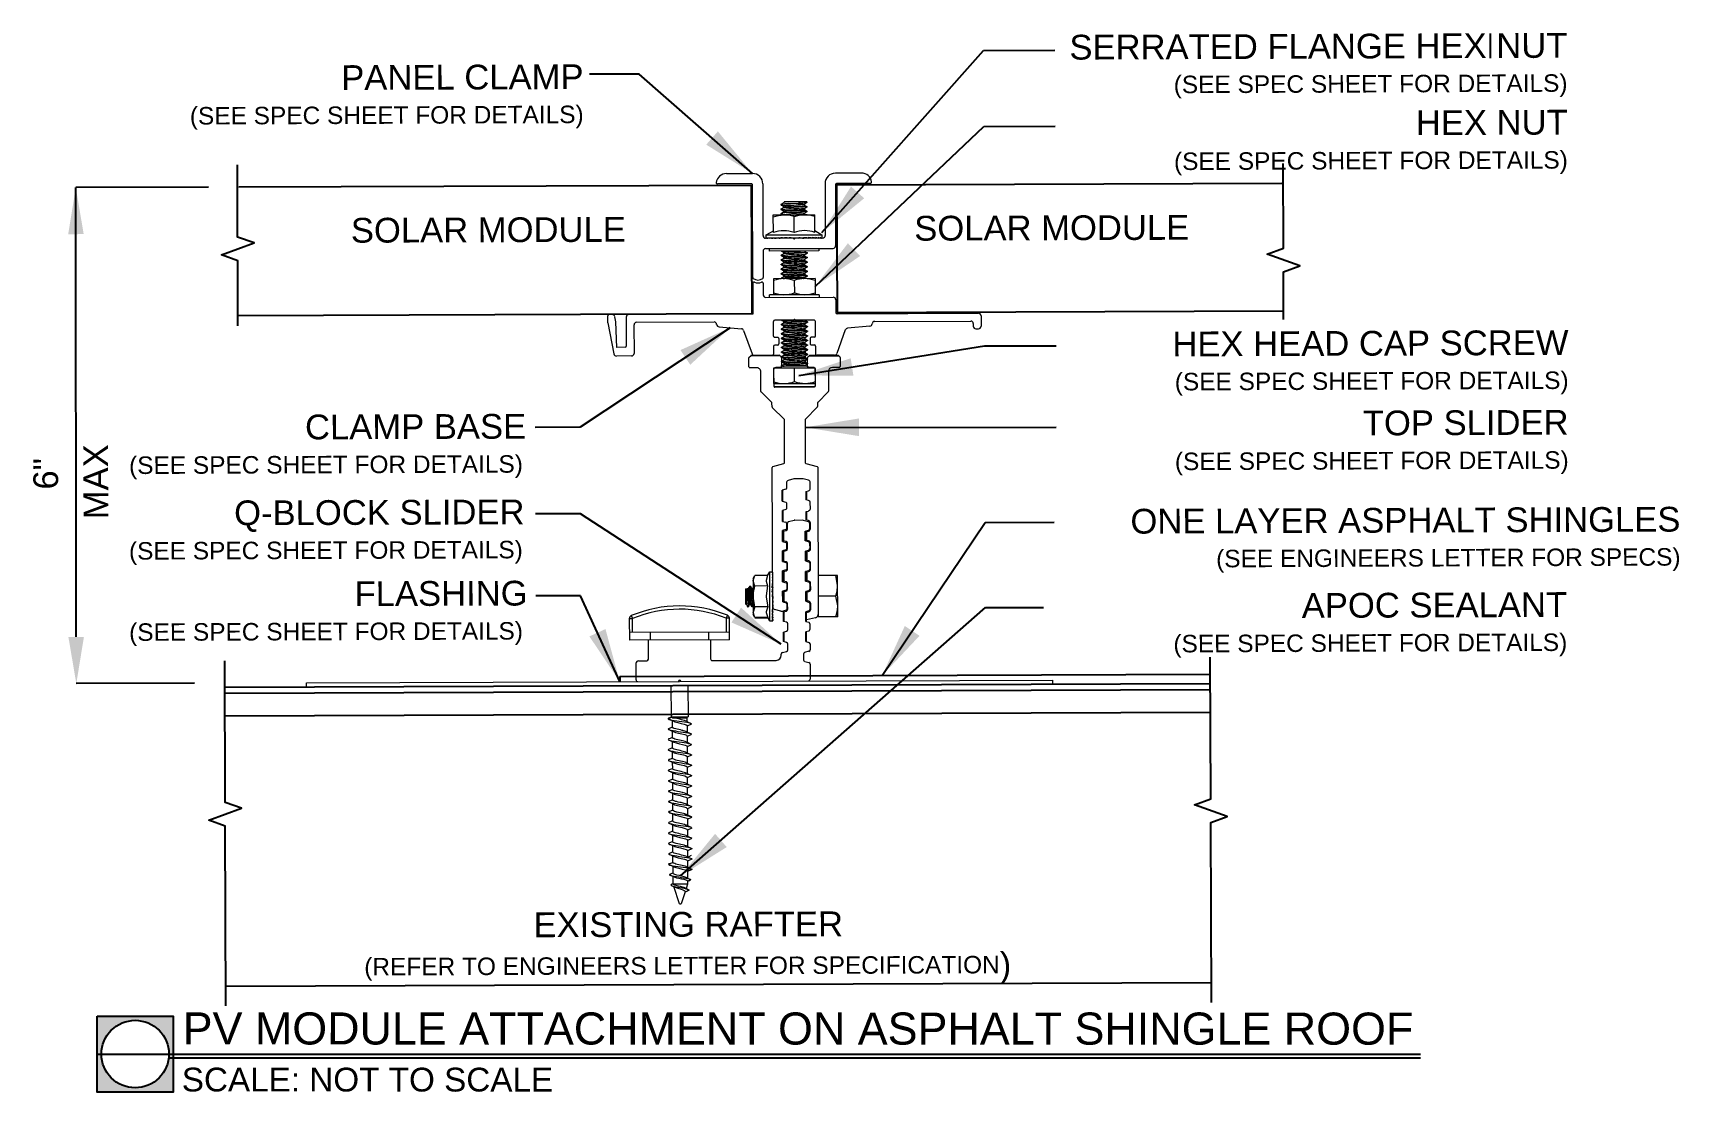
# Model space of a CAD drawing. Header units: feet. Extents: x 4.79 to 8.62, y 7.67 to 10.13.
import ezdxf

# ---------------------------------------------------------------- set-up
doc = ezdxf.new("R2010")
doc.units = ezdxf.units.FT
doc.header["$MEASUREMENT"] = 0
doc.layers.add('Z - ROOF', color=3, linetype='Continuous')
doc.layers.add('Z - TITLEBLOCK TXT', color=7, linetype='Continuous')
doc.styles.add('PAPER SPACE TXT', font='technic_.ttf', dxfattribs={"height": 0.125})
doc.styles.add('TITLE BBLOCK TEXT', font='ARIALUNI.TTF')
doc.dimstyles.new('PAPER SPACE', dxfattribs={"dimscale": 0, "dimtxt": 0.125, "dimasz": 0.125, "dimexe": 0, "dimexo": 0.020508, "dimgap": 0.041992, "dimtad": 1, "dimdec": 4, "dimzin": 3, "dimdsep": 46, "dimlunit": 4, "dimtxsty": 'PAPER SPACE TXT', "dimcen": 0.125, "dimclrd": 1, "dimclre": 1, "dimclrt": 7, "dimadec": 0, "dimazin": 0, "dimtfac": 1, "dimtdec": 4, "dimtofl": 0, "dimtmove": 2, "dimatfit": 3, "dimfxl": 1, "dimfrac": 2, "dimtolj": 1, "dimtzin": 0, "dimarcsym": 1})

msp = doc.modelspace()

# ---------------------------------------------------------------- texts
at = {"layer": 'Z - TITLEBLOCK TXT', "color": 7, "style": 'TITLE BBLOCK TEXT'}
for s, insert, char_height, width, attachment_point, rotation in [('\\A1;\\pt8.4258;SERRATED FLANGE HEX NUT\\P{\\H0.7063x;(SEE SPEC SHEET FOR DETAILS)}', (8.3616, 10.1324), 0.057624, 1.175804, 3, 0.2188), ('\\A1;\\pt8.4258;PANEL CLAMP\\P{\\H0.7063x;(SEE SPEC SHEET FOR DETAILS)}', (6.073, 10.0595), 0.057624, 1.175804, 3, 0.2188), ('\\A1;\\pt8.4258;HEX NUT\\P{\\H0.7063x;(SEE SPEC SHEET FOR DETAILS)}', (8.3623, 9.9537), 0.057624, 1.175804, 3, 0.2188), ('\\A1;\\pt8.4258;SOLAR MODULE', (5.5318, 9.7021), 0.057624, 1.455823, 1, 0.196), ('\\A1;\\pt8.4258;SOLAR MODULE', (6.8423, 9.7068), 0.057624, 1.455823, 1, 0.196), ('\\A1;\\pt8.4258;HEX HEAD CAP SCREW\\P{\\H0.7063x;(SEE SPEC SHEET FOR DETAILS)}', (8.3641, 9.4411), 0.057624, 1.175804, 3, 0.2188), ('\\A1;\\pi0.44178,t1.0756,8.8675;CLAMP BASE \\P\\pi0.032203,t8.458;{\\H0.7063x;(SEE SPEC SHEET FOR DETAILS)}', (4.9834, 9.2431), 0.057624, 0.947892, 1, 0.196), ('\\A1;\\pt8.4258;TOP SLIDER\\P{\\H0.7063x;(SEE SPEC SHEET FOR DETAILS)}', (8.3643, 9.2556), 0.057624, 1.175804, 3, 0.2188), ('\\A1;MAX', (4.9101, 9.0011), 0.05762, 0.947892, 1, 90.196), ('\\A1;6"', (4.7934, 9.0701), 0.05762, 0.947892, 1, 90.196), ('\\A1;\\pi0.27708,t8.7028;Q-BLOCK SLIDER \\P\\pi0.032203,t8.458;{\\H0.7063x;(SEE SPEC SHEET FOR DETAILS)}', (4.9832, 9.0439), 0.057624, 0.947892, 1, 0.196), ('\\A1;\\pt8.4258;ONE LAYER ASPHALT SHINGLES\\P{\\H0.7063x;(SEE ENGINEERS LETTER FOR SPECS)}', (8.6245, 9.0302), 0.057624, 1.437711, 3, 0.2188), ('\\A1;\\pi0.55691,t8.9827;FLASHING \\P\\pi0.032203,t8.458;{\\H0.7063x;(SEE SPEC SHEET FOR DETAILS)}', (4.9835, 8.8549), 0.057624, 0.947892, 1, 0.196), ('\\A1;\\pt8.4258;APOC SEALANT \\P{\\H0.7063x;(SEE SPEC SHEET FOR DETAILS)}', (8.3609, 8.8317), 0.057624, 1.175804, 3, 0.2188), ('\\A1;\\pi0.4912,t8.917;EXISTING RAFTER\\P\\pi0.097188,t8.523;{\\H0.7063x;(REFER TO ENGINEERS LETTER FOR SPECIFICATION})', (5.4654, 8.0849), 0.057624, 1.695234, 1, 0.196), ('PV MODULE ATTACHMENT ON ASPHALT SHINGLE ROOF', (5.1407, 7.8542), 0.074663, 2.875473, 1, 359.9886), ('SCALE: NOT TO SCALE', (5.1386, 7.7256), 0.055371, 1.20269, 1, 359.9886)]:
    msp.add_mtext(s, dxfattribs=dict(at, insert=insert, char_height=char_height, width=width, attachment_point=attachment_point, rotation=rotation))

# ---------------------------------------------------------------- hatches: boundary and pattern name
h = msp.add_hatch(color=6)
h.dxf.hatch_style = 1
h.paths.add_polyline_path([(5.1187, 7.8457), (4.9418, 7.8457), (4.9418, 7.6688), (5.1187, 7.6688)])
h.paths.add_polyline_path([(5.1088, 7.7572, -1), (4.9517, 7.7572, -1)], flags=16)

# ---------------------------------------------------------------- linework, layer by layer
at = {"color": 7, "linetype": 'Continuous', "lineweight": 15}
for p, q in [((6.4055, 9.8053), (6.466, 9.8055)), ((6.7194, 9.8064), (6.6589, 9.8062)), ((6.4632, 9.7814), (6.3846, 9.7811)), ((6.4669, 9.5635), (6.4661, 9.7785)), ((6.4902, 9.7815), (6.4906, 9.6609)), ((6.6349, 9.782), (6.6353, 9.6614)), ((6.659, 9.7792), (6.6595, 9.6374)), ((6.7405, 9.7824), (6.6619, 9.7821)), ((6.5326, 9.7323), (6.5326, 9.7336)), ((6.5384, 9.7263), (6.5384, 9.7288)), ((6.5392, 9.7376), (6.5398, 9.7392)), ((6.5926, 9.7394), (6.5398, 9.7392)), ((6.5488, 9.7354), (6.5824, 9.7355)), ((6.5748, 9.7361), (6.5742, 9.7394)), ((6.5748, 9.7361), (6.5776, 9.7394)), ((6.587, 9.7345), (6.587, 9.7319)), ((6.5926, 9.7394), (6.5927, 9.7392)), ((6.5928, 9.7394), (6.5929, 9.7379)), ((6.5929, 9.7285), (6.5929, 9.7271)), ((6.5146, 9.7092), (6.611, 9.7096)), ((6.5147, 9.6679), (6.5146, 9.7092)), ((6.5326, 9.7216), (6.5326, 9.7229)), ((6.5327, 9.7109), (6.5326, 9.7122)), ((6.5352, 9.7093), (6.533, 9.7106)), ((6.5385, 9.7156), (6.5385, 9.7181)), ((6.563, 9.6681), (6.5628, 9.7051)), ((6.5868, 9.7107), (6.5888, 9.7095)), ((6.5871, 9.7238), (6.5871, 9.7212)), ((6.5871, 9.713), (6.5871, 9.7105)), ((6.5929, 9.7178), (6.5929, 9.7164)), ((6.6112, 9.6683), (6.611, 9.7096)), ((6.6293, 9.6554), (6.4967, 9.6549)), ((6.4982, 9.6626), (6.5147, 9.6723)), ((6.4982, 9.6626), (6.6278, 9.6631)), ((6.4982, 9.6549), (6.4982, 9.6626)), ((6.499, 9.655), (6.4982, 9.6549)), ((6.4992, 9.6549), (6.4992, 9.6559)), ((6.5015, 9.6551), (6.4992, 9.6549)), ((6.5015, 9.6551), (6.4992, 9.6549)), ((6.5021, 9.6549), (6.5021, 9.6559)), ((6.5057, 9.6551), (6.5021, 9.6549)), ((6.5069, 9.6549), (6.5069, 9.6559)), ((6.5133, 9.655), (6.5133, 9.6559)), ((6.5213, 9.655), (6.5213, 9.656)), ((6.5213, 9.655), (6.5213, 9.655)), ((6.5238, 9.6553), (6.5234, 9.6554)), ((6.5238, 9.6553), (6.5238, 9.6554)), ((6.5269, 9.6554), (6.5244, 9.6554)), ((6.5269, 9.6554), (6.5269, 9.6554)), ((6.5306, 9.655), (6.5306, 9.656)), ((6.5408, 9.6551), (6.5306, 9.656)), ((6.5362, 9.6554), (6.5327, 9.6555)), ((6.5362, 9.6554), (6.5362, 9.6555)), ((6.5408, 9.6551), (6.5408, 9.656)), ((6.5517, 9.6551), (6.5408, 9.656)), ((6.5421, 9.6554), (6.5408, 9.6554)), ((6.5421, 9.6554), (6.5421, 9.6556)), ((6.5517, 9.6551), (6.5517, 9.6561)), ((6.563, 9.6551), (6.5517, 9.6561)), ((6.5558, 9.6555), (6.5558, 9.6557)), ((6.563, 9.6551), (6.563, 9.6561)), ((6.563, 9.6561), (6.5743, 9.6552)), ((6.5743, 9.6552), (6.5743, 9.6561)), ((6.5743, 9.6561), (6.5852, 9.6552)), ((6.5773, 9.6555), (6.5773, 9.6557)), ((6.5852, 9.6552), (6.5852, 9.6562)), ((6.5852, 9.6562), (6.5954, 9.6553)), ((6.5954, 9.6553), (6.5954, 9.6562)), ((6.5954, 9.6556), (6.596, 9.6557)), ((6.6047, 9.6553), (6.6047, 9.6563)), ((6.6047, 9.6556), (6.6047, 9.6557)), ((6.6047, 9.6556), (6.6052, 9.6557)), ((6.6047, 9.6556), (6.6047, 9.6553)), ((6.6072, 9.6556), (6.6047, 9.6553)), ((6.6112, 9.6726), (6.6278, 9.6631)), ((6.6127, 9.6553), (6.6127, 9.6563)), ((6.6145, 9.6556), (6.6127, 9.6553)), ((6.6191, 9.6553), (6.6191, 9.6563)), ((6.6203, 9.6555), (6.6191, 9.6553)), ((6.6239, 9.6554), (6.6239, 9.6563)), ((6.6245, 9.6555), (6.6239, 9.6554)), ((6.6239, 9.6555), (6.6268, 9.6554)), ((6.6268, 9.6554), (6.6268, 9.6563)), ((6.6268, 9.6554), (6.6278, 9.6554)), ((6.6278, 9.6631), (6.6278, 9.6554)), ((6.4908, 9.6247), (6.491, 9.5636)), ((6.4968, 9.6308), (6.6535, 9.6313)), ((6.5055, 9.6248), (6.5055, 9.6308)), ((6.6207, 9.6252), (6.5055, 9.6248)), ((6.533, 9.6144), (6.533, 9.6157)), ((6.5388, 9.6191), (6.5388, 9.6216)), ((6.5874, 9.6251), (6.5874, 9.6247)), ((6.5875, 9.6166), (6.5875, 9.614)), ((6.5933, 9.6213), (6.5933, 9.62)), ((6.6207, 9.6312), (6.6207, 9.6252)), ((6.533, 9.6037), (6.533, 9.605)), ((6.5331, 9.5929), (6.5331, 9.5943)), ((6.5331, 9.5822), (6.5331, 9.5835)), ((6.5332, 9.5715), (6.5332, 9.5728)), ((6.5389, 9.6084), (6.5389, 9.6109)), ((6.5389, 9.5977), (6.5389, 9.6002)), ((6.5389, 9.5869), (6.5389, 9.5895)), ((6.539, 9.5762), (6.539, 9.5788)), ((6.5875, 9.6058), (6.5875, 9.6033)), ((6.5875, 9.5951), (6.5875, 9.5926)), ((6.5876, 9.5844), (6.5876, 9.5819)), ((6.5876, 9.5737), (6.5876, 9.5711)), ((6.5933, 9.6106), (6.5933, 9.6092)), ((6.5934, 9.5998), (6.5934, 9.5985)), ((6.5934, 9.5891), (6.5934, 9.5878)), ((6.5934, 9.5784), (6.5934, 9.5771)), ((6.4669, 9.55), (6.4672, 9.4785)), ((6.491, 9.5501), (6.4911, 9.5231)), ((6.6116, 9.5612), (6.5151, 9.5608)), ((6.5151, 9.5608), (6.5152, 9.5232)), ((6.5332, 9.5609), (6.5332, 9.5621)), ((6.539, 9.5655), (6.539, 9.568)), ((6.5634, 9.5567), (6.5635, 9.5277)), ((6.5876, 9.563), (6.5877, 9.5611)), ((6.5935, 9.5677), (6.5935, 9.5664)), ((6.6116, 9.5612), (6.6117, 9.5235)), ((6.4972, 9.5171), (6.6539, 9.5177)), ((6.6211, 9.5236), (6.5059, 9.5231)), ((6.5059, 9.5171), (6.5059, 9.5231)), ((6.6211, 9.5236), (6.6211, 9.5175)), ((6.66, 9.5116), (6.6601, 9.4821)), ((6.1296, 9.458), (6.1295, 9.4744)), ((6.1296, 9.458), (6.1436, 9.3857)), ((6.1398, 9.4773), (6.1324, 9.4773)), ((6.148, 9.4603), (6.1457, 9.4724)), ((6.1504, 9.401), (6.148, 9.4603)), ((6.1724, 9.4714), (6.1726, 9.4039)), ((6.4672, 9.4785), (6.1784, 9.4774)), ((6.1965, 9.4594), (6.3768, 9.4601)), ((6.5151, 9.4273), (6.515, 9.4611)), ((6.5604, 9.4641), (6.5179, 9.464)), ((6.5394, 9.4583), (6.5394, 9.4609)), ((6.6095, 9.4643), (6.567, 9.4641)), ((6.588, 9.4642), (6.588, 9.4639)), ((6.5939, 9.4605), (6.5939, 9.4592)), ((6.6125, 9.4276), (6.6124, 9.4614)), ((6.663, 9.4792), (6.9917, 9.4804)), ((6.7506, 9.4614), (6.9737, 9.4622)), ((6.9978, 9.4744), (6.9979, 9.4503)), ((6.1905, 9.4534), (6.1908, 9.387)), ((6.3884, 9.4489), (6.4403, 9.4445)), ((6.4455, 9.4406), (6.4656, 9.386)), ((6.518, 9.4244), (6.5248, 9.4244)), ((6.5277, 9.4215), (6.5277, 9.4092)), ((6.5336, 9.4536), (6.5336, 9.4549)), ((6.5336, 9.4429), (6.5336, 9.4442)), ((6.5337, 9.4322), (6.5337, 9.4335)), ((6.5337, 9.4214), (6.5337, 9.4228)), ((6.5394, 9.4476), (6.5394, 9.4501)), ((6.5395, 9.4369), (6.5395, 9.4394)), ((6.5395, 9.4262), (6.5395, 9.4287)), ((6.588, 9.4558), (6.588, 9.4532)), ((6.5881, 9.4451), (6.5881, 9.4425)), ((6.5881, 9.4343), (6.5881, 9.4318)), ((6.5882, 9.4236), (6.5882, 9.4211)), ((6.5939, 9.4498), (6.5939, 9.4485)), ((6.5939, 9.4391), (6.5939, 9.4377)), ((6.594, 9.4283), (6.594, 9.427)), ((6.6, 9.4218), (6.6001, 9.4095)), ((6.6097, 9.4247), (6.6029, 9.4247)), ((6.6821, 9.4415), (6.6624, 9.3867)), ((6.7391, 9.4502), (6.6872, 9.4454)), ((6.9798, 9.4562), (6.9798, 9.4502)), ((6.9858, 9.4442), (6.9919, 9.4442)), ((6.1705, 9.4011), (6.1504, 9.401)), ((6.4584, 9.378), (6.4621, 9.3817)), ((6.4713, 9.382), (6.5124, 9.3822)), ((6.5152, 9.4034), (6.5153, 9.3851)), ((6.5248, 9.4063), (6.5181, 9.4063)), ((6.5296, 9.3819), (6.5333, 9.3783)), ((6.5337, 9.4107), (6.5337, 9.412)), ((6.5338, 9.4), (6.5338, 9.4013)), ((6.5338, 9.3893), (6.5338, 9.3906)), ((6.5396, 9.4154), (6.5395, 9.418)), ((6.5396, 9.4047), (6.5396, 9.4073)), ((6.5396, 9.394), (6.5396, 9.3965)), ((6.5397, 9.3833), (6.5397, 9.3858)), ((6.5882, 9.4129), (6.5882, 9.4104)), ((6.5882, 9.4022), (6.5882, 9.3996)), ((6.5883, 9.3915), (6.5883, 9.3889)), ((6.594, 9.4176), (6.594, 9.4163)), ((6.594, 9.4069), (6.5941, 9.4056)), ((6.5941, 9.3962), (6.5941, 9.3949)), ((6.5941, 9.3855), (6.5941, 9.3841)), ((6.5947, 9.3785), (6.5984, 9.3822)), ((6.603, 9.4066), (6.6097, 9.4066)), ((6.6126, 9.4038), (6.6127, 9.3854)), ((6.6567, 9.3827), (6.6156, 9.3825)), ((6.1848, 9.381), (6.1495, 9.3809)), ((6.458, 9.3556), (6.4579, 9.3767)), ((6.4758, 9.3538), (6.4599, 9.3537)), ((6.4857, 9.2987), (6.4855, 9.3442)), ((6.5154, 9.3491), (6.5155, 9.3115)), ((6.5159, 9.3532), (6.6123, 9.3536)), ((6.516, 9.3168), (6.5159, 9.3532)), ((6.532, 9.354), (6.5202, 9.3539)), ((6.5337, 9.3572), (6.5336, 9.3572)), ((6.5338, 9.3573), (6.5337, 9.3572)), ((6.5339, 9.3786), (6.5339, 9.3799)), ((6.5339, 9.3769), (6.5339, 9.3559)), ((6.5339, 9.3678), (6.5339, 9.3692)), ((6.534, 9.3585), (6.5341, 9.3586)), ((6.5946, 9.3574), (6.5396, 9.3572)), ((6.5397, 9.3726), (6.5397, 9.3751)), ((6.5398, 9.3618), (6.5397, 9.3644)), ((6.5642, 9.3213), (6.5641, 9.3534)), ((6.5772, 9.3573), (6.5762, 9.3584)), ((6.5883, 9.3807), (6.5883, 9.3782)), ((6.5883, 9.37), (6.5884, 9.3675)), ((6.5884, 9.3593), (6.5884, 9.3574)), ((6.5942, 9.3561), (6.5942, 9.3772)), ((6.5942, 9.3747), (6.5942, 9.3734)), ((6.5942, 9.364), (6.5942, 9.3627)), ((6.608, 9.3543), (6.5962, 9.3542)), ((6.6125, 9.3172), (6.6123, 9.3536)), ((6.613, 9.3118), (6.6128, 9.3494)), ((6.6428, 9.3447), (6.6429, 9.2992)), ((6.6683, 9.3545), (6.6524, 9.3544)), ((6.6701, 9.3774), (6.6702, 9.3564)), ((6.516, 9.3168), (6.6125, 9.3172)), ((6.511, 9.2728), (6.4862, 9.2973)), ((6.5116, 9.2627), (6.5115, 9.2714)), ((6.6173, 9.2718), (6.6173, 9.2631)), ((6.6424, 9.2979), (6.6178, 9.2731)), ((6.5398, 9.2338), (6.5121, 9.2613)), ((6.5408, 9.1326), (6.5404, 9.2324)), ((6.5887, 9.2326), (6.589, 9.1327)), ((6.6167, 9.2617), (6.5892, 9.234)), ((6.5132, 8.797), (6.5121, 9.1218)), ((6.5135, 9.1237), (6.5394, 9.1307)), ((6.5904, 9.1309), (6.6164, 9.124)), ((6.6178, 9.1222), (6.6191, 8.7739)), ((6.545, 9.0858), (6.545, 9.0727)), ((6.5624, 9.095), (6.5493, 9.0914)), ((6.5827, 9.0952), (6.5639, 9.0952)), ((6.5963, 9.0918), (6.5842, 9.095)), ((6.6006, 9.0729), (6.6006, 9.0863)), ((6.5436, 9.0708), (6.5354, 9.0686)), ((6.5355, 9.0432), (6.5437, 9.041)), ((6.5452, 9.0392), (6.5452, 9.0258)), ((6.591, 9.0658), (6.5963, 9.0673)), ((6.5964, 9.045), (6.5911, 9.0464)), ((6.6008, 9.026), (6.6007, 9.0394)), ((6.5438, 9.0239), (6.5356, 9.0217)), ((6.5912, 9.0189), (6.5965, 9.0204)), ((6.5966, 8.9981), (6.5912, 8.9995)), ((6.5357, 8.9963), (6.5439, 8.9941)), ((6.544, 8.977), (6.5358, 8.9748)), ((6.5453, 8.9923), (6.5454, 8.9789)), ((6.5913, 8.972), (6.5967, 8.9735)), ((6.601, 8.9791), (6.6009, 8.9925)), ((6.5358, 8.9494), (6.5441, 8.9473)), ((6.5441, 8.9301), (6.5359, 8.9279)), ((6.5455, 8.9454), (6.5456, 8.932)), ((6.5968, 8.9512), (6.5914, 8.9526)), ((6.5915, 8.9251), (6.5969, 8.9266)), ((6.6011, 8.9322), (6.6011, 8.9456)), ((6.536, 8.9027), (6.5442, 8.9007)), ((6.5457, 8.8989), (6.5457, 8.8851)), ((6.5969, 8.9043), (6.5916, 8.9057)), ((6.6013, 8.8853), (6.6012, 8.8987)), ((6.4604, 8.8456), (6.4621, 8.8456)), ((6.4678, 8.8637), (6.4715, 8.8703)), ((6.4678, 8.8637), (6.4681, 8.7793)), ((6.4716, 8.8459), (6.4678, 8.8581)), ((6.5013, 8.8704), (6.4715, 8.8703)), ((6.5014, 8.846), (6.4716, 8.8459)), ((6.5013, 8.8704), (6.4976, 8.8591)), ((6.4976, 8.8573), (6.5014, 8.846)), ((6.5014, 8.846), (6.4977, 8.8234)), ((6.5013, 8.8704), (6.5062, 8.879)), ((6.5062, 8.879), (6.5129, 8.879)), ((6.5066, 8.7644), (6.5062, 8.879)), ((6.5443, 8.8833), (6.5361, 8.881)), ((6.5362, 8.8557), (6.5444, 8.8535)), ((6.5458, 8.8516), (6.5459, 8.8382)), ((6.5917, 8.8783), (6.597, 8.8797)), ((6.5971, 8.8574), (6.5917, 8.8588)), ((6.6015, 8.8384), (6.6014, 8.8518)), ((6.6641, 8.8705), (6.6187, 8.8703)), ((6.6644, 8.774), (6.6641, 8.8705)), ((6.45, 8.839), (6.4538, 8.8404)), ((6.45, 8.839), (6.4501, 8.804)), ((6.4538, 8.8404), (6.4573, 8.8404)), ((6.454, 8.8089), (6.4538, 8.8404)), ((6.4651, 8.8404), (6.4669, 8.8404)), ((6.4668, 8.8403), (6.4679, 8.8421)), ((6.4977, 8.8199), (6.5016, 8.7973)), ((6.5129, 8.8211), (6.5131, 8.8246)), ((6.5445, 8.8364), (6.5363, 8.8341)), ((6.5364, 8.8088), (6.5446, 8.8066)), ((6.5918, 8.8314), (6.5972, 8.8328)), ((6.5973, 8.8105), (6.5919, 8.8119)), ((6.6599, 8.8222), (6.6189, 8.8221)), ((6.1796, 8.77), (6.1798, 8.7196)), ((6.1796, 8.77), (6.1873, 8.77)), ((6.1843, 8.7771), (6.1873, 8.77)), ((6.1874, 8.7377), (6.1873, 8.77)), ((6.4049, 8.7708), (6.405, 8.7385)), ((6.4523, 8.8032), (6.4501, 8.804)), ((6.4574, 8.7974), (6.4557, 8.7974)), ((6.4623, 8.8026), (6.4604, 8.8026)), ((6.4671, 8.7974), (6.4654, 8.7974)), ((6.4719, 8.7728), (6.4681, 8.7793)), ((6.5066, 8.7644), (6.5016, 8.7729)), ((6.5324, 8.7875), (6.5176, 8.7914)), ((6.5446, 8.7895), (6.5374, 8.7875)), ((6.546, 8.8047), (6.5461, 8.7913)), ((6.592, 8.7844), (6.5974, 8.7859)), ((6.5921, 8.7672), (6.592, 8.7844)), ((6.6131, 8.7721), (6.5921, 8.7672)), ((6.6016, 8.7916), (6.6016, 8.8049)), ((6.4127, 8.7385), (6.1797, 8.7377)), ((6.2279, 8.7379), (6.228, 8.7198)), ((6.3645, 8.7203), (6.3644, 8.7384)), ((6.5134, 8.7644), (6.5066, 8.7644)), ((6.5385, 8.7389), (6.5453, 8.7407)), ((6.5482, 8.7445), (6.5481, 8.7578)), ((6.5998, 8.758), (6.5999, 8.7446)), ((6.2241, 8.6758), (6.2239, 8.7198)), ((6.5358, 8.6912), (6.5455, 8.6938)), ((6.5483, 8.6976), (6.5483, 8.711)), ((6.5903, 8.7167), (6.5971, 8.7149)), ((6.6, 8.7111), (6.6, 8.6978)), ((6.1953, 8.6275), (6.1952, 8.6661)), ((6.2009, 8.6719), (6.2202, 8.6719)), ((6.3726, 8.6725), (6.5214, 8.673)), ((6.5846, 8.6876), (6.5847, 8.6743)), ((6.5876, 8.6705), (6.5973, 8.668)), ((6.6002, 8.6643), (6.6003, 8.6289)), ((5.4284, 8.6208), (7.1649, 8.6271)), ((5.4284, 8.6112), (5.4284, 8.6208)), ((5.4284, 8.6112), (7.1649, 8.6175)), ((7.1649, 8.6175), (7.1649, 8.6271)), ((6.2776, 8.5414), (6.2773, 8.6143)), ((6.3159, 8.6144), (6.3162, 8.5415)), ((6.2784, 8.5407), (6.2777, 8.5414)), ((6.283, 8.5391), (6.3138, 8.5392)), ((6.3161, 8.5415), (6.3138, 8.5392)), ((6.3138, 8.5392), (6.3138, 8.5305)), ((6.2801, 8.5173), (6.2801, 8.5322)), ((6.2802, 8.4932), (6.2801, 8.5081)), ((6.3139, 8.5213), (6.3139, 8.5063)), ((6.2803, 8.4691), (6.2802, 8.484)), ((6.3139, 8.4972), (6.314, 8.4822)), ((6.314, 8.473), (6.3141, 8.4581)), ((6.2804, 8.4449), (6.2803, 8.4599)), ((6.2805, 8.4208), (6.2804, 8.4357)), ((6.3141, 8.4489), (6.3142, 8.434)), ((6.3142, 8.4248), (6.3143, 8.4099)), ((6.2805, 8.3967), (6.2805, 8.4116)), ((6.2806, 8.3726), (6.2806, 8.3875)), ((6.3145, 8.4014), (6.3134, 8.4012)), ((6.3143, 8.4007), (6.3144, 8.3858)), ((6.2807, 8.3485), (6.2807, 8.3634)), ((6.3144, 8.3766), (6.3144, 8.3616)), ((6.3145, 8.3524), (6.3145, 8.3375)), ((6.2808, 8.3243), (6.2808, 8.3393)), ((6.2809, 8.3002), (6.2808, 8.3152)), ((6.3146, 8.3283), (6.3146, 8.3134)), ((6.281, 8.2751), (6.2809, 8.2901)), ((6.3147, 8.3032), (6.3147, 8.2883)), ((6.3147, 8.2791), (6.3148, 8.2642)), ((6.2811, 8.251), (6.281, 8.2659)), ((6.2812, 8.2269), (6.2811, 8.2418)), ((6.3148, 8.255), (6.3149, 8.2401)), ((6.2812, 8.2028), (6.2812, 8.2177)), ((6.3149, 8.2309), (6.315, 8.2159)), ((6.315, 8.2068), (6.3151, 8.1918)), ((6.2813, 8.178), (6.2813, 8.1936)), ((6.2814, 8.1525), (6.2814, 8.1702)), ((6.3151, 8.1826), (6.3151, 8.1664)), ((6.3152, 8.1599), (6.3152, 8.1527)), ((6.2782, 8.1521), (6.2814, 8.1536)), ((6.3152, 8.1527), (6.2814, 8.1525)), ((6.2965, 8.1064), (6.2833, 8.1467)), ((6.3095, 8.1348), (6.3005, 8.1064)), ((6.3152, 8.1527), (6.312, 8.1425)), ((6.3184, 8.138), (6.3159, 8.1367))]:
    msp.add_line(p, q, dxfattribs=at)
at = {"color": 6}
for p, q in [((5.2711, 9.7742), (6.4632, 9.7785)), ((6.4632, 9.7785), (6.4643, 9.4797)), ((6.6619, 9.7792), (7.6976, 9.783)), ((6.6619, 9.7792), (6.663, 9.4821)), ((5.2693, 9.4753), (6.4643, 9.4797)), ((6.663, 9.4821), (7.7016, 9.4858)), ((6.1573, 8.6356), (7.5309, 8.6405)), ((6.1573, 8.6356), (6.1574, 8.6235)), ((5.2387, 8.5966), (7.531, 8.6049)), ((5.2389, 8.544), (7.5312, 8.5523)), ((4.9418, 7.7572), (8.0203, 7.7572))]:
    msp.add_line(p, q, dxfattribs=at)
for p, q in [((6.5296, 9.3819), (6.4621, 9.3817)), ((6.5984, 9.3822), (6.6659, 9.3824)), ((6.6101, 9.3089), (6.5184, 9.3086)), ((6.5354, 9.0686), (6.5355, 9.0432)), ((6.591, 9.0658), (6.5911, 9.0464)), ((6.5356, 9.0217), (6.5357, 8.9963)), ((6.5912, 9.0189), (6.5912, 8.9995)), ((6.5358, 8.9748), (6.5358, 8.9494)), ((6.5377, 8.9733), (6.5378, 8.9509)), ((6.5895, 8.9511), (6.5894, 8.9735)), ((6.5913, 8.972), (6.5914, 8.9526)), ((6.5359, 8.9279), (6.536, 8.9027)), ((6.5379, 8.9264), (6.5379, 8.904)), ((6.5896, 8.9266), (6.5896, 8.9042)), ((6.5915, 8.9251), (6.5916, 8.9057)), ((6.5361, 8.881), (6.5362, 8.8557)), ((6.538, 8.8795), (6.5381, 8.8571)), ((6.5897, 8.8797), (6.5898, 8.8573)), ((6.5917, 8.8783), (6.5917, 8.8588)), ((6.5363, 8.8341), (6.5364, 8.8088)), ((6.5382, 8.8326), (6.5383, 8.8102)), ((6.5899, 8.8328), (6.59, 8.8104)), ((6.5918, 8.8314), (6.5919, 8.8119)), ((6.4719, 8.7728), (6.5016, 8.7729)), ((6.5384, 8.7858), (6.5384, 8.7634)), ((6.5901, 8.7859), (6.5902, 8.7635)), ((6.5385, 8.7389), (6.5386, 8.7165)), ((6.5902, 8.7391), (6.5903, 8.7167))]:
    msp.add_line(p, q)
at = {"color": 7, "linetype": 'Continuous', "lineweight": 0}
for p, q in [((6.6659, 9.3824), (6.6696, 9.3788)), ((6.5501, 8.9957), (6.5633, 8.9993)), ((6.5643, 8.9994), (6.583, 8.9995)), ((6.584, 8.9994), (6.5961, 8.9962)), ((6.5377, 8.9733), (6.5445, 8.9751)), ((6.5473, 8.9789), (6.5473, 8.992)), ((6.5962, 8.9753), (6.5894, 8.9735)), ((6.599, 8.9925), (6.599, 8.9791)), ((6.5446, 8.9491), (6.5378, 8.9509)), ((6.5379, 8.9264), (6.5446, 8.9283)), ((6.5475, 8.932), (6.5474, 8.9454)), ((6.5895, 8.9511), (6.5963, 8.9493)), ((6.5963, 8.9284), (6.5896, 8.9266)), ((6.5991, 8.9456), (6.5992, 8.9322)), ((6.5447, 8.9022), (6.5379, 8.904)), ((6.5477, 8.8851), (6.5476, 8.8985)), ((6.5896, 8.9042), (6.5964, 8.9024)), ((6.5993, 8.8987), (6.5994, 8.8853)), ((6.4976, 8.8591), (6.4976, 8.8573)), ((6.5129, 8.8781), (6.5122, 8.8781)), ((6.513, 8.8755), (6.5122, 8.8755)), ((6.513, 8.8713), (6.5122, 8.8713)), ((6.513, 8.8656), (6.5122, 8.8656)), ((6.513, 8.8585), (6.5122, 8.8585)), ((6.513, 8.8503), (6.5123, 8.8503)), ((6.5123, 8.8413), (6.513, 8.8503)), ((6.538, 8.8795), (6.5448, 8.8814)), ((6.5449, 8.8553), (6.5381, 8.8571)), ((6.5478, 8.8382), (6.5478, 8.8516)), ((6.5965, 8.8816), (6.5897, 8.8797)), ((6.5898, 8.8573), (6.5966, 8.8555)), ((6.5995, 8.8518), (6.5995, 8.8384)), ((6.4977, 8.8234), (6.4977, 8.8199)), ((6.5131, 8.8413), (6.5123, 8.8413)), ((6.5123, 8.8316), (6.5131, 8.8413)), ((6.5131, 8.8317), (6.5123, 8.8316)), ((6.5124, 8.8217), (6.5131, 8.8317)), ((6.5132, 8.8217), (6.5124, 8.8217)), ((6.5132, 8.8217), (6.5124, 8.8118)), ((6.5132, 8.8118), (6.5124, 8.8118)), ((6.5132, 8.8118), (6.5125, 8.8021)), ((6.5382, 8.8326), (6.545, 8.8345)), ((6.5451, 8.8085), (6.5383, 8.8102)), ((6.5967, 8.8347), (6.5899, 8.8328)), ((6.59, 8.8104), (6.5968, 8.8086)), ((6.4078, 8.7779), (6.4049, 8.7708)), ((6.4126, 8.7708), (6.4049, 8.7708)), ((6.4128, 8.7205), (6.4126, 8.7708)), ((6.4718, 8.7972), (6.4681, 8.785)), ((6.4719, 8.7728), (6.4681, 8.785)), ((6.5016, 8.7973), (6.4718, 8.7972)), ((6.5016, 8.7973), (6.4978, 8.786)), ((6.4978, 8.786), (6.4979, 8.7842)), ((6.4979, 8.7842), (6.5016, 8.7729)), ((6.5132, 8.8021), (6.5125, 8.8021)), ((6.5132, 8.8021), (6.5125, 8.7931)), ((6.5133, 8.7931), (6.5125, 8.7931)), ((6.5133, 8.7849), (6.5125, 8.7849)), ((6.5133, 8.7778), (6.5125, 8.7778)), ((6.5133, 8.7721), (6.5126, 8.7721)), ((6.5384, 8.7858), (6.5451, 8.7876)), ((6.548, 8.7913), (6.5479, 8.8047)), ((6.5969, 8.7878), (6.5901, 8.7859)), ((6.5997, 8.8049), (6.5997, 8.7915)), ((6.6644, 8.774), (6.6191, 8.7739)), ((6.5133, 8.7679), (6.5126, 8.7679)), ((6.5134, 8.7653), (6.5126, 8.7653)), ((6.5452, 8.7616), (6.5384, 8.7634)), ((6.5902, 8.7635), (6.5969, 8.7618)), ((6.597, 8.7409), (6.5902, 8.7391)), ((6.4128, 8.7205), (6.1798, 8.7196)), ((6.3686, 8.7203), (6.3688, 8.6763)), ((6.5454, 8.7147), (6.5386, 8.7165)), ((6.5972, 8.694), (6.5875, 8.6914)), ((6.5329, 8.6847), (6.5329, 8.6875)), ((6.2735, 8.5393), (6.2778, 8.5413)), ((6.2776, 8.5414), (6.3162, 8.5415)), ((6.3252, 8.1868), (6.3151, 8.1826)), ((6.3151, 8.1826), (6.3252, 8.1868)), ((6.3151, 8.1824), (6.3151, 8.1826)), ((6.3151, 8.1826), (6.3151, 8.1824)), ((6.3214, 8.1846), (6.3214, 8.1847)), ((6.2965, 8.1064), (6.3005, 8.1064))]:
    msp.add_line(p, q, dxfattribs=at)
at = {"color": 1}
for p, q in [((5.2386, 8.6105), (7.531, 8.6188)), ((5.2412, 7.9154), (7.5335, 7.9237))]:
    msp.add_line(p, q, dxfattribs=at)
at = {"color": 7, "flags": 128}
msp.add_lwpolyline([(8.1817, 10.1311), (8.1818, 10.0737)], dxfattribs=at)
at = {"color": 7, "linetype": 'Continuous', "lineweight": 15, "flags": 128}
for points in [[(6.533, 9.7338), (6.5326, 9.7336), (6.5336, 9.7332), (6.5366, 9.7327), (6.5414, 9.7323), (6.5477, 9.7319), (6.5549, 9.7315), (6.5627, 9.731), (6.5706, 9.7306), (6.5778, 9.7302), (6.584, 9.7298), (6.5889, 9.7293), (6.5919, 9.7289), (6.5929, 9.7285), (6.5929, 9.7285)], [(6.5329, 9.7321), (6.5336, 9.7318), (6.5366, 9.7314), (6.5414, 9.731), (6.5477, 9.7305), (6.5549, 9.7301), (6.5627, 9.7297), (6.5706, 9.7293), (6.5778, 9.7289), (6.584, 9.7285), (6.5889, 9.728), (6.5919, 9.7276), (6.5929, 9.7272), (6.5929, 9.7271)], [(6.5388, 9.7286), (6.5356, 9.7305), (6.5329, 9.732)], [(6.533, 9.7339), (6.5362, 9.7359), (6.5392, 9.7376)], [(6.533, 9.7232), (6.5363, 9.7251), (6.5384, 9.7264)], [(6.5388, 9.7287), (6.5393, 9.7285), (6.5417, 9.7281), (6.5455, 9.7276), (6.5506, 9.7272), (6.5565, 9.7268), (6.5627, 9.7264), (6.5691, 9.7259), (6.5749, 9.7255), (6.5799, 9.7251), (6.5838, 9.7246), (6.5862, 9.7242), (6.5871, 9.7238), (6.5871, 9.7238)], [(6.5824, 9.7355), (6.5768, 9.736), (6.5748, 9.7361)], [(6.5813, 9.7394), (6.5859, 9.739), (6.5895, 9.7387), (6.5918, 9.7383), (6.5929, 9.7379), (6.5928, 9.7379)], [(6.5824, 9.7355), (6.5847, 9.7352), (6.5862, 9.7349), (6.587, 9.7345), (6.587, 9.7345)], [(6.5868, 9.7321), (6.5893, 9.7306), (6.5926, 9.7287)], [(6.5926, 9.7376), (6.5899, 9.7361), (6.587, 9.7344)], [(6.5925, 9.7269), (6.5899, 9.7253), (6.5871, 9.7237)], [(6.5146, 9.7049), (6.5264, 9.7081), (6.5387, 9.7093)], [(6.5331, 9.7231), (6.5326, 9.7229), (6.5336, 9.7224), (6.5367, 9.722), (6.5414, 9.7216), (6.5477, 9.7212), (6.555, 9.7207), (6.5627, 9.7203), (6.5706, 9.7199), (6.5778, 9.7195), (6.5841, 9.7191), (6.5889, 9.7186), (6.5919, 9.7182), (6.5929, 9.7178), (6.5929, 9.7178)], [(6.5331, 9.7124), (6.5326, 9.7122), (6.5337, 9.7117), (6.5367, 9.7113), (6.5415, 9.7109), (6.5478, 9.7104), (6.555, 9.71), (6.5628, 9.7096), (6.5663, 9.7094)], [(6.533, 9.7214), (6.5337, 9.7211), (6.5367, 9.7207), (6.5414, 9.7203), (6.5477, 9.7198), (6.555, 9.7194), (6.5627, 9.719), (6.5706, 9.7186), (6.5778, 9.7182), (6.5841, 9.7177), (6.5889, 9.7173), (6.5919, 9.7169), (6.5929, 9.7164), (6.5929, 9.7164)], [(6.5389, 9.7179), (6.5357, 9.7197), (6.533, 9.7213)], [(6.533, 9.7125), (6.5363, 9.7144), (6.5385, 9.7157)], [(6.5389, 9.718), (6.5393, 9.7178), (6.5417, 9.7173), (6.5456, 9.7169), (6.5507, 9.7165), (6.5565, 9.716), (6.5627, 9.7156), (6.5691, 9.7152), (6.5749, 9.7148), (6.58, 9.7144), (6.5839, 9.7139), (6.5863, 9.7135), (6.5871, 9.713), (6.5871, 9.713)], [(6.5628, 9.7051), (6.5746, 9.7083), (6.5869, 9.7095)], [(6.5868, 9.7214), (6.5893, 9.7199), (6.5927, 9.718)], [(6.5926, 9.7162), (6.5899, 9.7146), (6.5871, 9.7129)], [(6.5054, 9.6552), (6.5048, 9.6551), (6.5021, 9.6549)], [(6.5109, 9.6553), (6.509, 9.6552), (6.5069, 9.6549)], [(6.5115, 9.6552), (6.511, 9.6552), (6.5069, 9.6549)], [(6.5188, 9.6553), (6.5174, 9.6552), (6.5133, 9.655)], [(6.5359, 9.6554), (6.5358, 9.6555), (6.5357, 9.6555)], [(6.5558, 9.6555), (6.5532, 9.6556), (6.5517, 9.6556)], [(6.5607, 9.6548), (6.563, 9.6547), (6.565, 9.6546)], [(6.5773, 9.6555), (6.575, 9.6557), (6.5743, 9.6558)], [(6.5773, 9.6555), (6.5767, 9.6556), (6.5769, 9.6557), (6.5779, 9.6557), (6.5796, 9.6556), (6.5821, 9.6554), (6.5852, 9.6552)], [(6.6049, 9.6557), (6.6087, 9.6555), (6.6127, 9.6553)], [(6.6127, 9.6556), (6.6151, 9.6555), (6.6191, 9.6553)], [(6.6191, 9.6556), (6.6199, 9.6556), (6.6239, 9.6554)], [(6.5334, 9.6159), (6.533, 9.6157), (6.534, 9.6152), (6.537, 9.6148), (6.5418, 9.6144), (6.5481, 9.614), (6.5553, 9.6135), (6.5631, 9.6131), (6.571, 9.6127), (6.5782, 9.6123), (6.5844, 9.6119), (6.5893, 9.6114), (6.5923, 9.611), (6.5933, 9.6106), (6.5933, 9.6106)], [(6.5393, 9.6214), (6.536, 9.6232), (6.5333, 9.6248)], [(6.5333, 9.616), (6.5366, 9.6179), (6.5388, 9.6192)], [(6.5334, 9.6249), (6.534, 9.6246), (6.537, 9.6242), (6.5418, 9.6238), (6.5481, 9.6234), (6.5553, 9.6229), (6.5631, 9.6225), (6.571, 9.6221), (6.5782, 9.6217), (6.5844, 9.6213), (6.5893, 9.6208), (6.5922, 9.6204), (6.5933, 9.62), (6.5933, 9.62)], [(6.5393, 9.6106), (6.5361, 9.6125), (6.5334, 9.6141)], [(6.5335, 9.6142), (6.534, 9.6139), (6.537, 9.6135), (6.5418, 9.6131), (6.5481, 9.6126), (6.5554, 9.6122), (6.5631, 9.6118), (6.571, 9.6114), (6.5782, 9.611), (6.5844, 9.6105), (6.5893, 9.6101), (6.5923, 9.6097), (6.5933, 9.6092), (6.5933, 9.6092)], [(6.5393, 9.6215), (6.5397, 9.6213), (6.5421, 9.6209), (6.5459, 9.6204), (6.551, 9.62), (6.5568, 9.6196), (6.5631, 9.6192), (6.5695, 9.6187), (6.5753, 9.6183), (6.5803, 9.6179), (6.5842, 9.6174), (6.5866, 9.617), (6.5875, 9.6166), (6.5874, 9.6166)], [(6.5446, 9.6249), (6.5481, 9.6247), (6.5553, 9.6243), (6.5631, 9.6239), (6.571, 9.6234), (6.5782, 9.623), (6.5844, 9.6226), (6.5893, 9.6221), (6.5922, 9.6217), (6.5933, 9.6213), (6.5933, 9.6213)], [(6.5871, 9.6249), (6.5897, 9.6234), (6.593, 9.6215)], [(6.5872, 9.6142), (6.5897, 9.6127), (6.593, 9.6108)], [(6.593, 9.6197), (6.5903, 9.6181), (6.5875, 9.6165)], [(6.5334, 9.6052), (6.533, 9.605), (6.5341, 9.6045), (6.5371, 9.6041), (6.5418, 9.6037), (6.5482, 9.6032), (6.5554, 9.6028), (6.5631, 9.6024), (6.571, 9.602), (6.5783, 9.6016), (6.5845, 9.6012), (6.5893, 9.6007), (6.5923, 9.6003), (6.5934, 9.5998), (6.5933, 9.5998)], [(6.5334, 9.5944), (6.5331, 9.5943), (6.5341, 9.5938), (6.5371, 9.5934), (6.5419, 9.593), (6.5482, 9.5925), (6.5554, 9.5921), (6.5632, 9.5917), (6.5711, 9.5913), (6.5783, 9.5909), (6.5845, 9.5904), (6.5894, 9.59), (6.5924, 9.5896), (6.5934, 9.5891), (6.5934, 9.5891)], [(6.5334, 9.5837), (6.5331, 9.5836), (6.5342, 9.5831), (6.5372, 9.5827), (6.5419, 9.5822), (6.5482, 9.5818), (6.5555, 9.5814), (6.5632, 9.581), (6.5711, 9.5805), (6.5783, 9.5801), (6.5846, 9.5797), (6.5894, 9.5793), (6.5924, 9.5788), (6.5934, 9.5784), (6.5934, 9.5784)], [(6.5335, 9.573), (6.5332, 9.5728), (6.5342, 9.5724), (6.5372, 9.5719), (6.542, 9.5715), (6.5483, 9.5711), (6.5555, 9.5707), (6.5633, 9.5703), (6.5712, 9.5698), (6.5784, 9.5694), (6.5846, 9.569), (6.5894, 9.5686), (6.5924, 9.5681), (6.5935, 9.5677), (6.5935, 9.5677)], [(6.5334, 9.6053), (6.5367, 9.6072), (6.5389, 9.6085)], [(6.5334, 9.6035), (6.5341, 9.6032), (6.5371, 9.6028), (6.5418, 9.6024), (6.5482, 9.6019), (6.5554, 9.6015), (6.5632, 9.6011), (6.571, 9.6007), (6.5783, 9.6002), (6.5845, 9.5998), (6.5893, 9.5994), (6.5923, 9.599), (6.5934, 9.5985), (6.5933, 9.5985)], [(6.5393, 9.6), (6.5361, 9.6018), (6.5334, 9.6034)], [(6.5334, 9.5945), (6.5367, 9.5965), (6.5389, 9.5978)], [(6.5334, 9.5928), (6.5341, 9.5925), (6.5371, 9.5921), (6.5419, 9.5916), (6.5482, 9.5912), (6.5554, 9.5908), (6.5632, 9.5904), (6.5711, 9.5899), (6.5783, 9.5895), (6.5845, 9.5891), (6.5894, 9.5887), (6.5924, 9.5882), (6.5934, 9.5878), (6.5934, 9.5878)], [(6.5393, 9.5893), (6.5361, 9.5911), (6.5334, 9.5927)], [(6.5334, 9.5838), (6.5367, 9.5857), (6.5389, 9.587)], [(6.5334, 9.5821), (6.5342, 9.5818), (6.5372, 9.5813), (6.5419, 9.5809), (6.5482, 9.5805), (6.5555, 9.5801), (6.5632, 9.5797), (6.5711, 9.5792), (6.5784, 9.5788), (6.5846, 9.5784), (6.5894, 9.5779), (6.5924, 9.5775), (6.5934, 9.5771), (6.5934, 9.5771)], [(6.5394, 9.5785), (6.5361, 9.5804), (6.5334, 9.582)], [(6.5334, 9.5731), (6.5367, 9.575), (6.539, 9.5763)], [(6.5393, 9.6108), (6.5397, 9.6106), (6.5421, 9.6101), (6.5459, 9.6097), (6.551, 9.6093), (6.5569, 9.6089), (6.5631, 9.6084), (6.5695, 9.608), (6.5753, 9.6076), (6.5803, 9.6072), (6.5843, 9.6067), (6.5867, 9.6063), (6.5875, 9.6059), (6.5875, 9.6058)], [(6.5393, 9.6001), (6.5397, 9.5999), (6.5421, 9.5994), (6.546, 9.599), (6.5511, 9.5986), (6.5569, 9.5981), (6.5632, 9.5977), (6.5695, 9.5973), (6.5754, 9.5969), (6.5804, 9.5964), (6.5843, 9.596), (6.5867, 9.5956), (6.5875, 9.5951), (6.5875, 9.5951)], [(6.5393, 9.5894), (6.5398, 9.5891), (6.5422, 9.5887), (6.546, 9.5883), (6.5511, 9.5878), (6.557, 9.5874), (6.5632, 9.587), (6.5696, 9.5866), (6.5754, 9.5861), (6.5804, 9.5857), (6.5843, 9.5853), (6.5867, 9.5848), (6.5876, 9.5844), (6.5876, 9.5844)], [(6.5393, 9.5787), (6.5398, 9.5784), (6.5422, 9.578), (6.5461, 9.5776), (6.5512, 9.5771), (6.557, 9.5767), (6.5633, 9.5763), (6.5696, 9.5758), (6.5754, 9.5754), (6.5805, 9.575), (6.5844, 9.5746), (6.5868, 9.5741), (6.5876, 9.5737), (6.5876, 9.5737)], [(6.5872, 9.6035), (6.5896, 9.6021), (6.593, 9.6001)], [(6.5872, 9.5928), (6.5897, 9.5913), (6.593, 9.5894)], [(6.5872, 9.5821), (6.5897, 9.5806), (6.593, 9.5787)], [(6.593, 9.609), (6.5903, 9.6074), (6.5875, 9.6057)], [(6.593, 9.5982), (6.5903, 9.5967), (6.5875, 9.595)], [(6.593, 9.5875), (6.5904, 9.5859), (6.5876, 9.5843)], [(6.593, 9.5768), (6.5904, 9.5752), (6.5876, 9.5736)], [(6.5335, 9.5623), (6.5332, 9.5621), (6.5342, 9.5617), (6.5372, 9.5612), (6.5409, 9.5609)], [(6.5394, 9.5678), (6.5362, 9.5697), (6.5334, 9.5713)], [(6.5335, 9.5714), (6.5342, 9.571), (6.5372, 9.5706), (6.542, 9.5702), (6.5483, 9.5698), (6.5555, 9.5693), (6.5633, 9.5689), (6.5712, 9.5685), (6.5784, 9.5681), (6.5846, 9.5677), (6.5895, 9.5672), (6.5924, 9.5668), (6.5935, 9.5664), (6.5935, 9.5664)], [(6.5335, 9.5624), (6.5368, 9.5643), (6.539, 9.5656)], [(6.539, 9.5655), (6.5399, 9.565), (6.5423, 9.5646), (6.5461, 9.5642), (6.5512, 9.5637), (6.557, 9.5633), (6.5633, 9.5629), (6.5697, 9.5625), (6.5755, 9.5621), (6.5805, 9.5616), (6.5844, 9.5612), (6.5851, 9.5611)], [(6.5634, 9.5567), (6.5515, 9.5598), (6.5392, 9.5609)], [(6.5394, 9.568), (6.5398, 9.5677), (6.5423, 9.5673), (6.5461, 9.5668), (6.5512, 9.5664), (6.557, 9.566), (6.5633, 9.5656), (6.5697, 9.5651), (6.5755, 9.5647), (6.5805, 9.5643), (6.5844, 9.5638), (6.5868, 9.5634), (6.5876, 9.563), (6.5876, 9.563)], [(6.5873, 9.5713), (6.5898, 9.5699), (6.5931, 9.568)], [(6.6116, 9.5568), (6.5998, 9.5599), (6.5875, 9.5611)], [(6.5931, 9.5661), (6.5904, 9.5645), (6.5876, 9.5629)], [(6.5152, 9.5275), (6.5271, 9.5244), (6.5394, 9.5233)], [(6.5635, 9.5277), (6.5753, 9.5246), (6.5876, 9.5234)], [(6.5399, 9.4606), (6.5366, 9.4625), (6.5339, 9.464)], [(6.5339, 9.4552), (6.5374, 9.4572), (6.5394, 9.4584)], [(6.534, 9.4641), (6.5346, 9.4639), (6.5376, 9.4634), (6.5423, 9.463), (6.5487, 9.4626), (6.5559, 9.4622), (6.5637, 9.4617), (6.5716, 9.4613), (6.5788, 9.4609), (6.585, 9.4605), (6.5898, 9.46), (6.5928, 9.4596), (6.5939, 9.4592), (6.5939, 9.4592)], [(6.5398, 9.4607), (6.5402, 9.4605), (6.5427, 9.4601), (6.5465, 9.4597), (6.5516, 9.4592), (6.5574, 9.4588), (6.5637, 9.4584), (6.57, 9.4579), (6.5759, 9.4575), (6.5809, 9.4571), (6.5848, 9.4566), (6.5872, 9.4562), (6.588, 9.4558), (6.588, 9.4558)], [(6.5463, 9.4641), (6.5487, 9.4639), (6.5559, 9.4635), (6.5637, 9.4631), (6.5715, 9.4626), (6.5788, 9.4622), (6.585, 9.4618), (6.5898, 9.4614), (6.5928, 9.4609), (6.5939, 9.4605), (6.5938, 9.4605)], [(6.5877, 9.4641), (6.5902, 9.4627), (6.5935, 9.4608)], [(6.5936, 9.4589), (6.5909, 9.4573), (6.588, 9.4557)], [(6.534, 9.4551), (6.5336, 9.4549), (6.5346, 9.4545), (6.5376, 9.454), (6.5424, 9.4536), (6.5487, 9.4532), (6.5559, 9.4528), (6.5637, 9.4523), (6.5716, 9.4519), (6.5788, 9.4515), (6.585, 9.4511), (6.5899, 9.4506), (6.5929, 9.4502), (6.5939, 9.4498), (6.5939, 9.4498)], [(6.5341, 9.4444), (6.5336, 9.4442), (6.5347, 9.4437), (6.5377, 9.4433), (6.5424, 9.4429), (6.5487, 9.4425), (6.556, 9.442), (6.5637, 9.4416), (6.5716, 9.4412), (6.5789, 9.4408), (6.5851, 9.4404), (6.5899, 9.4399), (6.5929, 9.4395), (6.5939, 9.4391), (6.5939, 9.4391)], [(6.5341, 9.4337), (6.5337, 9.4335), (6.5347, 9.433), (6.5377, 9.4326), (6.5425, 9.4322), (6.5488, 9.4317), (6.556, 9.4313), (6.5638, 9.4309), (6.5717, 9.4305), (6.5789, 9.4301), (6.5851, 9.4296), (6.59, 9.4292), (6.5929, 9.4288), (6.594, 9.4283), (6.594, 9.4283)], [(6.5341, 9.4229), (6.5337, 9.4228), (6.5347, 9.4223), (6.5377, 9.4219), (6.5425, 9.4215), (6.5488, 9.421), (6.556, 9.4206), (6.5638, 9.4202), (6.5717, 9.4198), (6.5789, 9.4193), (6.5851, 9.4189), (6.59, 9.4185), (6.593, 9.4181), (6.594, 9.4176), (6.594, 9.4176)], [(6.5399, 9.4285), (6.5367, 9.4303), (6.5339, 9.4319)], [(6.534, 9.4534), (6.5346, 9.4531), (6.5376, 9.4527), (6.5424, 9.4523), (6.5487, 9.4518), (6.5559, 9.4514), (6.5637, 9.451), (6.5716, 9.4506), (6.5788, 9.4502), (6.585, 9.4498), (6.5899, 9.4493), (6.5929, 9.4489), (6.5939, 9.4485), (6.5939, 9.4485)], [(6.5399, 9.4499), (6.5367, 9.4517), (6.534, 9.4533)], [(6.534, 9.4445), (6.5373, 9.4464), (6.5394, 9.4477)], [(6.534, 9.4427), (6.5347, 9.4424), (6.5377, 9.442), (6.5424, 9.4416), (6.5487, 9.4411), (6.556, 9.4407), (6.5637, 9.4403), (6.5716, 9.4399), (6.5789, 9.4395), (6.5851, 9.439), (6.5899, 9.4386), (6.5929, 9.4382), (6.5939, 9.4377), (6.5939, 9.4377)], [(6.5399, 9.4392), (6.5367, 9.441), (6.534, 9.4426)], [(6.534, 9.432), (6.5347, 9.4317), (6.5377, 9.4313), (6.5425, 9.4308), (6.5488, 9.4304), (6.556, 9.43), (6.5638, 9.4296), (6.5717, 9.4292), (6.5789, 9.4287), (6.5851, 9.4283), (6.59, 9.4279), (6.5929, 9.4275), (6.594, 9.427), (6.594, 9.427)], [(6.534, 9.423), (6.5373, 9.425), (6.5395, 9.4263)], [(6.534, 9.4213), (6.5347, 9.421), (6.5377, 9.4206), (6.5425, 9.4201), (6.5488, 9.4197), (6.5561, 9.4193), (6.5638, 9.4189), (6.5717, 9.4184), (6.5789, 9.418), (6.5851, 9.4176), (6.59, 9.4172), (6.593, 9.4167), (6.594, 9.4163), (6.594, 9.4163)], [(6.5399, 9.4178), (6.5367, 9.4196), (6.534, 9.4212)], [(6.5341, 9.4338), (6.5373, 9.4357), (6.5395, 9.437)], [(6.5399, 9.45), (6.5403, 9.4498), (6.5427, 9.4494), (6.5465, 9.4489), (6.5516, 9.4485), (6.5575, 9.4481), (6.5637, 9.4477), (6.5701, 9.4472), (6.5759, 9.4468), (6.5809, 9.4464), (6.5848, 9.4459), (6.5872, 9.4455), (6.5881, 9.4451), (6.5881, 9.4451)], [(6.5399, 9.4393), (6.5403, 9.4391), (6.5427, 9.4386), (6.5466, 9.4382), (6.5517, 9.4378), (6.5575, 9.4374), (6.5638, 9.4369), (6.5701, 9.4365), (6.576, 9.4361), (6.581, 9.4357), (6.5849, 9.4352), (6.5873, 9.4348), (6.5881, 9.4343), (6.5881, 9.4343)], [(6.5399, 9.4286), (6.5403, 9.4283), (6.5428, 9.4279), (6.5466, 9.4275), (6.5517, 9.427), (6.5575, 9.4266), (6.5638, 9.4262), (6.5702, 9.4258), (6.576, 9.4254), (6.581, 9.4249), (6.5849, 9.4245), (6.5873, 9.4241), (6.5882, 9.4236), (6.5881, 9.4236)], [(6.5877, 9.4534), (6.5903, 9.4519), (6.5936, 9.45)], [(6.5878, 9.4427), (6.5903, 9.4412), (6.5937, 9.4393)], [(6.5878, 9.432), (6.5904, 9.4305), (6.5937, 9.4286)], [(6.5879, 9.4212), (6.5904, 9.4198), (6.5937, 9.4179)], [(6.5936, 9.4482), (6.5909, 9.4466), (6.5881, 9.445)], [(6.5936, 9.4374), (6.5909, 9.4359), (6.5881, 9.4342)], [(6.5936, 9.4267), (6.5909, 9.4251), (6.5882, 9.4235)], [(6.5341, 9.4122), (6.5337, 9.412), (6.5348, 9.4116), (6.5378, 9.4112), (6.5425, 9.4107), (6.5489, 9.4103), (6.5561, 9.4099), (6.5638, 9.4095), (6.5717, 9.409), (6.579, 9.4086), (6.5852, 9.4082), (6.59, 9.4078), (6.593, 9.4073), (6.594, 9.4069), (6.594, 9.4069)], [(6.5341, 9.4015), (6.5338, 9.4013), (6.5348, 9.4009), (6.5378, 9.4004), (6.5426, 9.4), (6.5489, 9.3996), (6.5561, 9.3992), (6.5639, 9.3988), (6.5718, 9.3983), (6.579, 9.3979), (6.5852, 9.3975), (6.5901, 9.397), (6.5931, 9.3966), (6.5941, 9.3962), (6.5941, 9.3962)], [(6.5341, 9.3907), (6.5338, 9.3906), (6.5349, 9.3901), (6.5379, 9.3897), (6.5426, 9.3893), (6.5489, 9.3889), (6.5562, 9.3884), (6.5639, 9.388), (6.5718, 9.3876), (6.579, 9.3872), (6.5853, 9.3868), (6.5901, 9.3863), (6.5931, 9.3859), (6.5941, 9.3855), (6.5941, 9.3855)], [(6.54, 9.407), (6.5367, 9.4089), (6.534, 9.4105)], [(6.5341, 9.4123), (6.5374, 9.4143), (6.5396, 9.4155)], [(6.5341, 9.4106), (6.5348, 9.4103), (6.5378, 9.4098), (6.5425, 9.4094), (6.5489, 9.409), (6.5561, 9.4086), (6.5639, 9.4081), (6.5717, 9.4077), (6.579, 9.4073), (6.5852, 9.4069), (6.59, 9.4064), (6.593, 9.406), (6.5941, 9.4056), (6.594, 9.4056)], [(6.5341, 9.4016), (6.5374, 9.4035), (6.5396, 9.4048)], [(6.5401, 9.3963), (6.5368, 9.3982), (6.5341, 9.3997)], [(6.5341, 9.3908), (6.5374, 9.3928), (6.5396, 9.3941)], [(6.5341, 9.3801), (6.5374, 9.3821), (6.5397, 9.3834)], [(6.5342, 9.3998), (6.5348, 9.3995), (6.5378, 9.3991), (6.5426, 9.3987), (6.5489, 9.3983), (6.5561, 9.3978), (6.5639, 9.3974), (6.5718, 9.397), (6.579, 9.3966), (6.5852, 9.3962), (6.5901, 9.3957), (6.5931, 9.3953), (6.5941, 9.3949), (6.5941, 9.3949)], [(6.5342, 9.3891), (6.5349, 9.3888), (6.5379, 9.3884), (6.5426, 9.388), (6.5489, 9.3875), (6.5562, 9.3871), (6.5639, 9.3867), (6.5718, 9.3863), (6.5791, 9.3859), (6.5853, 9.3854), (6.5901, 9.385), (6.5931, 9.3846), (6.5941, 9.3841), (6.5941, 9.3841)], [(6.5401, 9.3856), (6.5369, 9.3874), (6.5342, 9.389)], [(6.5399, 9.4179), (6.5404, 9.4176), (6.5428, 9.4172), (6.5466, 9.4168), (6.5517, 9.4163), (6.5576, 9.4159), (6.5638, 9.4155), (6.5702, 9.4151), (6.576, 9.4146), (6.581, 9.4142), (6.5849, 9.4138), (6.5874, 9.4133), (6.5882, 9.4129), (6.5882, 9.4129)], [(6.5399, 9.4072), (6.5404, 9.4069), (6.5428, 9.4065), (6.5467, 9.4061), (6.5518, 9.4056), (6.5576, 9.4052), (6.5639, 9.4048), (6.5702, 9.4043), (6.5761, 9.4039), (6.5811, 9.4035), (6.585, 9.4031), (6.5874, 9.4026), (6.5882, 9.4022), (6.5882, 9.4022)], [(6.54, 9.3964), (6.5405, 9.3962), (6.5429, 9.3958), (6.5467, 9.3953), (6.5518, 9.3949), (6.5577, 9.3945), (6.5639, 9.3941), (6.5703, 9.3936), (6.5761, 9.3932), (6.5811, 9.3928), (6.585, 9.3923), (6.5874, 9.3919), (6.5883, 9.3915), (6.5883, 9.3915)], [(6.5401, 9.3857), (6.5405, 9.3855), (6.5429, 9.385), (6.5468, 9.3846), (6.5519, 9.3842), (6.5577, 9.3838), (6.5639, 9.3833), (6.5703, 9.3829), (6.5761, 9.3825), (6.5812, 9.3821), (6.5851, 9.3816), (6.5875, 9.3812), (6.5883, 9.3807), (6.5883, 9.3807)], [(6.5878, 9.3999), (6.5904, 9.3984), (6.5937, 9.3965)], [(6.5879, 9.4106), (6.5903, 9.4092), (6.5937, 9.4072)], [(6.5879, 9.3891), (6.5904, 9.3877), (6.5937, 9.3858)], [(6.5936, 9.416), (6.5909, 9.4144), (6.5882, 9.4128)], [(6.5937, 9.4053), (6.591, 9.4037), (6.5882, 9.4021)], [(6.5938, 9.3946), (6.5911, 9.393), (6.5883, 9.3914)], [(6.5939, 9.3839), (6.5912, 9.3823), (6.5883, 9.3806)], [(6.5342, 9.38), (6.5339, 9.3799), (6.5349, 9.3794), (6.5379, 9.379), (6.5427, 9.3786), (6.549, 9.3781), (6.5562, 9.3777), (6.564, 9.3773), (6.5719, 9.3769), (6.5791, 9.3765), (6.5853, 9.3761), (6.5901, 9.3756), (6.5931, 9.3752), (6.5942, 9.3747), (6.5942, 9.3747)], [(6.5342, 9.3693), (6.5339, 9.3692), (6.5349, 9.3687), (6.5379, 9.3683), (6.5427, 9.3679), (6.549, 9.3674), (6.5562, 9.367), (6.564, 9.3666), (6.5719, 9.3662), (6.5791, 9.3657), (6.5853, 9.3653), (6.5902, 9.3649), (6.5932, 9.3645), (6.5942, 9.364), (6.5942, 9.364)], [(6.5341, 9.3586), (6.5377, 9.3607), (6.5398, 9.3619)], [(6.5342, 9.3694), (6.5375, 9.3714), (6.5397, 9.3727)], [(6.5343, 9.3784), (6.5349, 9.3781), (6.5379, 9.3777), (6.5427, 9.3773), (6.549, 9.3768), (6.5562, 9.3764), (6.564, 9.376), (6.5719, 9.3756), (6.5791, 9.3751), (6.5853, 9.3747), (6.5902, 9.3743), (6.5931, 9.3739), (6.5942, 9.3734), (6.5942, 9.3734)], [(6.5402, 9.3748), (6.537, 9.3767), (6.5343, 9.3782)], [(6.5343, 9.3676), (6.5349, 9.3674), (6.5379, 9.367), (6.5427, 9.3665), (6.549, 9.3661), (6.5562, 9.3657), (6.564, 9.3653), (6.5719, 9.3648), (6.5791, 9.3644), (6.5853, 9.364), (6.5902, 9.3636), (6.5932, 9.3631), (6.5942, 9.3627), (6.5942, 9.3627)], [(6.5402, 9.3641), (6.537, 9.366), (6.5343, 9.3675)], [(6.5402, 9.375), (6.5405, 9.3748), (6.543, 9.3743), (6.5468, 9.3739), (6.5519, 9.3735), (6.5577, 9.373), (6.564, 9.3726), (6.5704, 9.3722), (6.5762, 9.3718), (6.5812, 9.3713), (6.5851, 9.3709), (6.5875, 9.3705), (6.5883, 9.37), (6.5883, 9.37)], [(6.5402, 9.3643), (6.5406, 9.364), (6.543, 9.3636), (6.5468, 9.3632), (6.5519, 9.3627), (6.5578, 9.3623), (6.564, 9.3619), (6.5704, 9.3615), (6.5762, 9.361), (6.5812, 9.3606), (6.5851, 9.3602), (6.5876, 9.3597), (6.5884, 9.3593), (6.5884, 9.3593)], [(6.588, 9.3784), (6.5905, 9.3769), (6.5938, 9.375)], [(6.588, 9.3677), (6.5906, 9.3662), (6.5939, 9.3643)], [(6.5939, 9.3732), (6.5912, 9.3716), (6.5883, 9.3699)], [(6.5939, 9.3624), (6.5912, 9.3608), (6.5884, 9.3592)], [(6.4557, 8.7978), (6.4561, 8.7982), (6.4567, 8.8024), (6.4573, 8.8094), (6.4578, 8.8184), (6.4584, 8.8277), (6.459, 8.8362), (6.4596, 8.8424), (6.4602, 8.8454), (6.4604, 8.8452)], [(6.4571, 8.8402), (6.4584, 8.8423), (6.4604, 8.8459)], [(6.4678, 8.8581), (6.4678, 8.859), (6.4715, 8.8703)], [(6.4679, 8.8215), (6.4681, 8.8272), (6.4716, 8.8459)], [(6.6641, 8.8464), (6.6641, 8.8481), (6.6597, 8.8705)], [(6.6599, 8.8222), (6.663, 8.8341), (6.6641, 8.8464)], [(6.4523, 8.8034), (6.4527, 8.8034), (6.4534, 8.8055), (6.454, 8.8089)], [(6.454, 8.8089), (6.4543, 8.812), (6.4548, 8.819), (6.4554, 8.8264), (6.456, 8.833), (6.4566, 8.8379), (6.4572, 8.8402), (6.4574, 8.8401)], [(6.4623, 8.8029), (6.4627, 8.8033), (6.4633, 8.8065), (6.4639, 8.8121), (6.4645, 8.8191), (6.4651, 8.8264), (6.4656, 8.833), (6.4662, 8.8379), (6.4668, 8.8403), (6.4668, 8.8403)], [(6.6643, 8.7981), (6.6643, 8.7998), (6.6599, 8.8222)], [(6.4558, 8.7971), (6.4537, 8.8006), (6.4521, 8.8034)], [(6.4654, 8.7972), (6.4633, 8.8008), (6.462, 8.8029)], [(6.6601, 8.774), (6.6632, 8.7858), (6.6643, 8.7981)], [(6.2699, 8.5373), (6.275, 8.5395), (6.2782, 8.5409)], [(6.2735, 8.5393), (6.2711, 8.5384), (6.27, 8.5375)], [(6.27, 8.5373), (6.2703, 8.5367), (6.2719, 8.5358), (6.2749, 8.5349), (6.279, 8.5341), (6.284, 8.5332), (6.2898, 8.5324), (6.2958, 8.5315), (6.302, 8.5306), (6.3079, 8.5298), (6.3131, 8.5289), (6.3176, 8.5281), (6.321, 8.5272), (6.3232, 8.5263), (6.324, 8.5255), (6.3234, 8.5246), (6.3223, 8.5241)], [(6.2716, 8.5144), (6.2705, 8.5139), (6.27, 8.513), (6.271, 8.5121), (6.2732, 8.5113), (6.2767, 8.5104), (6.2813, 8.5095), (6.2867, 8.5087), (6.2926, 8.5078), (6.2988, 8.507), (6.3048, 8.5061), (6.3105, 8.5053), (6.3154, 8.5044), (6.3194, 8.5036), (6.3223, 8.5027), (6.3238, 8.5018), (6.324, 8.501), (6.3227, 8.5001)], [(6.2714, 8.5144), (6.2769, 8.5168), (6.2801, 8.5183)], [(6.2821, 8.5313), (6.2769, 8.5336), (6.2715, 8.536)], [(6.2825, 8.5071), (6.2772, 8.5094), (6.2717, 8.5118)], [(6.3115, 8.5074), (6.3113, 8.5075), (6.3091, 8.5083), (6.3059, 8.5092), (6.3042, 8.5096), (6.3025, 8.5101), (6.2986, 8.511), (6.2948, 8.5118), (6.2911, 8.5127), (6.2877, 8.5135), (6.2841, 8.5146), (6.2831, 8.515), (6.283, 8.515), (6.2829, 8.5151), (6.2829, 8.5151), (6.2829, 8.5151), (6.2829, 8.5151), (6.2829, 8.5151), (6.2829, 8.5151), (6.2829, 8.5151), (6.2829, 8.5151), (6.2829, 8.5151), (6.2829, 8.5151), (6.2829, 8.5151), (6.2828, 8.5151), (6.2827, 8.5152), (6.2824, 8.5153), (6.2817, 8.5156), (6.2809, 8.5161), (6.2801, 8.5171), (6.2802, 8.5173)], [(6.2803, 8.5091), (6.2802, 8.509), (6.2822, 8.5072), (6.2872, 8.5055), (6.2943, 8.5037), (6.3019, 8.502), (6.3085, 8.5003), (6.3128, 8.4986), (6.3137, 8.4972)], [(6.2822, 8.5314), (6.2858, 8.53), (6.2925, 8.5283), (6.3001, 8.5265), (6.3071, 8.5248), (6.312, 8.5231), (6.3139, 8.5213), (6.3138, 8.5213)], [(6.3116, 8.5315), (6.3168, 8.5291), (6.3223, 8.5268)], [(6.3116, 8.5074), (6.3169, 8.505), (6.3224, 8.5026)], [(6.3225, 8.5241), (6.3171, 8.5217), (6.3139, 8.5203)], [(6.2717, 8.4904), (6.2714, 8.4902), (6.2702, 8.4894), (6.2704, 8.4885), (6.2719, 8.4876), (6.2748, 8.4868), (6.2788, 8.4859), (6.2838, 8.485), (6.2895, 8.4842), (6.2955, 8.4833), (6.3017, 8.4825), (6.3076, 8.4816), (6.3129, 8.4808), (6.3175, 8.4799), (6.321, 8.479), (6.3232, 8.4782), (6.3241, 8.4773), (6.3236, 8.4764), (6.3225, 8.4759)], [(6.272, 8.4663), (6.2707, 8.4657), (6.2702, 8.4648), (6.271, 8.464), (6.2732, 8.4631), (6.2766, 8.4622), (6.2811, 8.4614), (6.2864, 8.4605), (6.2923, 8.4597), (6.2985, 8.4588), (6.3045, 8.458), (6.3102, 8.4571), (6.3152, 8.4563), (6.3193, 8.4554), (6.3223, 8.4545), (6.3239, 8.4536), (6.3242, 8.4528), (6.323, 8.4519), (6.3225, 8.4517)], [(6.2716, 8.4904), (6.277, 8.4927), (6.2802, 8.4942)], [(6.2824, 8.459), (6.2771, 8.4613), (6.2717, 8.4636)], [(6.2824, 8.483), (6.2772, 8.4854), (6.2718, 8.4877)], [(6.2718, 8.4663), (6.2772, 8.4687), (6.2803, 8.47)], [(6.3119, 8.4832), (6.3098, 8.484), (6.3068, 8.4849), (6.3037, 8.4857), (6.3, 8.4866), (6.2962, 8.4874), (6.2923, 8.4883), (6.289, 8.4891), (6.2858, 8.49), (6.2832, 8.4909), (6.2816, 8.4916), (6.2803, 8.4927), (6.2803, 8.4932)], [(6.3121, 8.459), (6.311, 8.4595), (6.3083, 8.4604), (6.305, 8.4613), (6.3019, 8.462), (6.2976, 8.463), (6.2941, 8.4638), (6.2901, 8.4647), (6.2869, 8.4656), (6.2841, 8.4664), (6.2821, 8.4673), (6.2818, 8.4674), (6.2813, 8.4677), (6.2806, 8.4683), (6.2803, 8.4691)], [(6.2826, 8.4831), (6.2832, 8.4827), (6.2888, 8.481), (6.2962, 8.4792), (6.3037, 8.4775), (6.3099, 8.4758), (6.3135, 8.474), (6.3136, 8.473)], [(6.3118, 8.4832), (6.3171, 8.4808), (6.3227, 8.4784)], [(6.3227, 8.5001), (6.3172, 8.4976), (6.314, 8.4962)], [(6.3227, 8.4759), (6.3172, 8.4735), (6.314, 8.472)], [(6.272, 8.4422), (6.2717, 8.4421), (6.2704, 8.4412), (6.2705, 8.4403), (6.2719, 8.4394), (6.2747, 8.4386), (6.2787, 8.4377), (6.2836, 8.4369), (6.2892, 8.436), (6.2952, 8.4351), (6.3014, 8.4343), (6.3073, 8.4334), (6.3127, 8.4326), (6.3174, 8.4317), (6.3209, 8.4309), (6.3233, 8.43), (6.3243, 8.4291), (6.3239, 8.4283), (6.3225, 8.4276)], [(6.2825, 8.4348), (6.2772, 8.4372), (6.2717, 8.4396)], [(6.272, 8.4422), (6.2774, 8.4446), (6.2804, 8.4459)], [(6.3122, 8.4349), (6.3116, 8.4352), (6.3092, 8.436), (6.3062, 8.4369), (6.3033, 8.4376), (6.2989, 8.4386), (6.2954, 8.4394), (6.2913, 8.4404), (6.288, 8.4412), (6.285, 8.442), (6.283, 8.4428), (6.2811, 8.4438), (6.2805, 8.4444), (6.2804, 8.4447), (6.2805, 8.4449)], [(6.2826, 8.4349), (6.2857, 8.4336), (6.2922, 8.4319), (6.2999, 8.4302), (6.307, 8.4285), (6.3121, 8.4267), (6.3142, 8.425), (6.314, 8.4248)], [(6.2827, 8.459), (6.2843, 8.4582), (6.2905, 8.4564), (6.298, 8.4547), (6.3054, 8.453), (6.3111, 8.4513), (6.3139, 8.4495), (6.3137, 8.4489)], [(6.312, 8.459), (6.3174, 8.4567), (6.3229, 8.4543)], [(6.3121, 8.4349), (6.3174, 8.4326), (6.3229, 8.4302)], [(6.3226, 8.4517), (6.3171, 8.4493), (6.3141, 8.4479)], [(6.3226, 8.4276), (6.3172, 8.4252), (6.3142, 8.4238)], [(6.2721, 8.418), (6.271, 8.4175), (6.2703, 8.4167), (6.2711, 8.4158), (6.2732, 8.4149), (6.2765, 8.4141), (6.2809, 8.4132), (6.2862, 8.4124), (6.292, 8.4115), (6.2982, 8.4106), (6.3043, 8.4098), (6.31, 8.4089), (6.3151, 8.4081), (6.3192, 8.4072), (6.3223, 8.4064), (6.324, 8.4055), (6.3244, 8.4046), (6.3233, 8.4037), (6.3227, 8.4035)], [(6.2719, 8.3938), (6.2706, 8.393), (6.2706, 8.3922), (6.272, 8.3913), (6.2746, 8.3904), (6.2785, 8.3896), (6.2833, 8.3887), (6.2889, 8.3878), (6.2949, 8.387), (6.3011, 8.3861), (6.3071, 8.3853), (6.3125, 8.3844), (6.3172, 8.3836), (6.3209, 8.3827), (6.3233, 8.3818), (6.3244, 8.381), (6.3242, 8.3801), (6.3229, 8.3794)], [(6.2826, 8.4107), (6.2773, 8.4131), (6.2717, 8.4155)], [(6.2718, 8.3938), (6.2774, 8.3962), (6.2805, 8.3977)], [(6.2719, 8.418), (6.2775, 8.4204), (6.2805, 8.4218)], [(6.2829, 8.3865), (6.2776, 8.3889), (6.272, 8.3913)], [(6.3122, 8.4108), (6.3102, 8.4116), (6.3072, 8.4125), (6.3045, 8.4132), (6.3002, 8.4142), (6.2965, 8.415), (6.2922, 8.416), (6.2891, 8.4168), (6.2861, 8.4176), (6.2837, 8.4184), (6.2817, 8.4193), (6.2805, 8.4204), (6.2805, 8.4208)], [(6.2805, 8.4126), (6.2805, 8.4126), (6.2822, 8.4109), (6.2871, 8.4091), (6.2941, 8.4074), (6.3017, 8.4057), (6.3084, 8.404), (6.313, 8.4022), (6.3141, 8.4007)], [(6.3122, 8.3867), (6.3113, 8.3871), (6.3084, 8.3881), (6.3052, 8.3889), (6.3011, 8.3899), (6.2978, 8.3906), (6.2941, 8.3915), (6.2906, 8.3923), (6.2872, 8.3932), (6.2844, 8.3941), (6.2823, 8.3949), (6.2809, 8.3959), (6.2805, 8.3967), (6.2805, 8.3967)], [(6.2831, 8.3865), (6.2832, 8.3864), (6.2887, 8.3846), (6.2959, 8.3829), (6.3035, 8.3812), (6.3098, 8.3794), (6.3136, 8.3777), (6.314, 8.3766)], [(6.3122, 8.4108), (6.3174, 8.4085), (6.3228, 8.4061)], [(6.3122, 8.3867), (6.3174, 8.3844), (6.3228, 8.3821)], [(6.3228, 8.4035), (6.3174, 8.4011), (6.3143, 8.3997)], [(6.2721, 8.3697), (6.2713, 8.3694), (6.2705, 8.3685), (6.2711, 8.3676), (6.2731, 8.3668), (6.2764, 8.3659), (6.2807, 8.365), (6.2859, 8.3642), (6.2917, 8.3633), (6.2979, 8.3625), (6.304, 8.3616), (6.3098, 8.3608), (6.3149, 8.3599), (6.3191, 8.359), (6.3222, 8.3582), (6.3241, 8.3573), (6.3246, 8.3564), (6.3236, 8.3556), (6.3231, 8.3554)], [(6.2719, 8.3697), (6.2774, 8.3721), (6.2806, 8.3736)], [(6.2721, 8.3456), (6.2775, 8.348), (6.2807, 8.3495)], [(6.283, 8.3624), (6.2777, 8.3647), (6.2722, 8.3671)], [(6.3121, 8.3627), (6.3119, 8.3628), (6.3087, 8.3639), (6.3033, 8.3653), (6.2991, 8.3663), (6.2961, 8.3669), (6.2917, 8.368), (6.2883, 8.3688), (6.2852, 8.3697), (6.283, 8.3705), (6.2815, 8.3714), (6.2807, 8.3723), (6.2807, 8.3726)], [(6.3124, 8.3385), (6.3104, 8.3392), (6.3076, 8.3401), (6.3047, 8.3409), (6.2999, 8.342), (6.2969, 8.3427), (6.293, 8.3435), (6.2895, 8.3444), (6.2886, 8.3446), (6.2884, 8.3447), (6.2884, 8.3447), (6.2884, 8.3447), (6.2884, 8.3447), (6.2884, 8.3447), (6.2884, 8.3447), (6.2884, 8.3447), (6.2884, 8.3447), (6.2884, 8.3447), (6.2884, 8.3447), (6.2884, 8.3447), (6.2883, 8.3447), (6.2879, 8.3448), (6.2873, 8.345), (6.2838, 8.3462), (6.282, 8.347), (6.2809, 8.3479), (6.2808, 8.3485)], [(6.2832, 8.3624), (6.2843, 8.3618), (6.2903, 8.3601), (6.2978, 8.3584), (6.3052, 8.3566), (6.3111, 8.3549), (6.3142, 8.3532), (6.314, 8.3524)], [(6.3121, 8.3627), (6.3174, 8.3603), (6.3229, 8.3579)], [(6.323, 8.3794), (6.3176, 8.377), (6.3144, 8.3756)], [(6.3232, 8.3554), (6.3177, 8.3529), (6.3145, 8.3515)], [(6.2722, 8.3456), (6.2709, 8.3449), (6.2707, 8.344), (6.272, 8.3431), (6.2745, 8.3422), (6.2783, 8.3414), (6.2831, 8.3405), (6.2886, 8.3397), (6.2947, 8.3388), (6.3008, 8.338), (6.3068, 8.3371), (6.3123, 8.3363), (6.3171, 8.3354), (6.3208, 8.3345), (6.3234, 8.3337), (6.3246, 8.3328), (6.3244, 8.3319), (6.3231, 8.3312)], [(6.2725, 8.3216), (6.2716, 8.3212), (6.2707, 8.3203), (6.2712, 8.3195), (6.2731, 8.3186), (6.2762, 8.3177), (6.2805, 8.3169), (6.2857, 8.316), (6.2915, 8.3152), (6.2976, 8.3143), (6.3037, 8.3135), (6.3095, 8.3126), (6.3147, 8.3117), (6.319, 8.3109), (6.3222, 8.31), (6.3242, 8.3091), (6.3248, 8.3083), (6.3239, 8.3074), (6.3229, 8.307)], [(6.2829, 8.3142), (6.2777, 8.3166), (6.2722, 8.3189)], [(6.2829, 8.3383), (6.2777, 8.3406), (6.2723, 8.343)], [(6.2723, 8.3216), (6.2777, 8.3239), (6.2807, 8.3253)], [(6.3126, 8.3143), (6.3115, 8.3148), (6.31, 8.3153), (6.3091, 8.3156), (6.3085, 8.3158), (6.3056, 8.3165), (6.302, 8.3174), (6.2983, 8.3182), (6.2944, 8.3191), (6.2903, 8.3201), (6.2879, 8.3207), (6.2847, 8.3217), (6.2826, 8.3226), (6.2812, 8.3235), (6.2808, 8.3243), (6.2808, 8.3243)], [(6.2829, 8.3143), (6.287, 8.3128), (6.2938, 8.3111), (6.3015, 8.3093), (6.3083, 8.3076), (6.3131, 8.3059), (6.3146, 8.3042)], [(6.2831, 8.3384), (6.2856, 8.3373), (6.292, 8.3356), (6.2996, 8.3339), (6.3068, 8.3321), (6.3121, 8.3304), (6.3145, 8.3286), (6.3143, 8.3283)], [(6.3122, 8.3386), (6.3176, 8.3362), (6.3232, 8.3338)], [(6.3125, 8.3143), (6.3179, 8.312), (6.3234, 8.3096)], [(6.3232, 8.3312), (6.3177, 8.3288), (6.3146, 8.3273)], [(6.2724, 8.2964), (6.2713, 8.2958), (6.2708, 8.295), (6.2717, 8.2941), (6.274, 8.2932), (6.2775, 8.2924), (6.2821, 8.2915), (6.2875, 8.2907), (6.2934, 8.2898), (6.2995, 8.2889), (6.3056, 8.2881), (6.3113, 8.2872), (6.3162, 8.2864), (6.3202, 8.2855), (6.3231, 8.2846), (6.3246, 8.2838), (6.3247, 8.2829), (6.3235, 8.282), (6.3234, 8.282)], [(6.2725, 8.2723), (6.2722, 8.2722), (6.271, 8.2713), (6.2711, 8.2704), (6.2727, 8.2696), (6.2756, 8.2687), (6.2796, 8.2678), (6.2846, 8.267), (6.2902, 8.2661), (6.2963, 8.2653), (6.3024, 8.2644), (6.3084, 8.2636), (6.3137, 8.2627), (6.3183, 8.2619), (6.3218, 8.261), (6.324, 8.2601), (6.3249, 8.2592), (6.3244, 8.2584), (6.3231, 8.2578)], [(6.2722, 8.2964), (6.2777, 8.2988), (6.2809, 8.3002)], [(6.2724, 8.2723), (6.2778, 8.2747), (6.281, 8.2761)], [(6.2831, 8.2891), (6.2779, 8.2914), (6.2725, 8.2938)], [(6.3125, 8.2893), (6.3107, 8.29), (6.3079, 8.2909), (6.3045, 8.2917), (6.3008, 8.2926), (6.2971, 8.2934), (6.2937, 8.2942), (6.2897, 8.2952), (6.2866, 8.296), (6.2841, 8.2969), (6.2822, 8.2977), (6.2811, 8.2986), (6.281, 8.2992)], [(6.3126, 8.2651), (6.3115, 8.2656), (6.3088, 8.2665), (6.3058, 8.2673), (6.3027, 8.2681), (6.2984, 8.269), (6.2948, 8.2699), (6.2907, 8.2708), (6.2873, 8.2717), (6.2849, 8.2725), (6.2828, 8.2734), (6.2816, 8.2741), (6.281, 8.275), (6.281, 8.2751)], [(6.283, 8.2891), (6.288, 8.2874), (6.2951, 8.2857), (6.3027, 8.284), (6.3093, 8.2822), (6.3136, 8.2805), (6.3145, 8.2791)], [(6.3123, 8.2894), (6.3177, 8.287), (6.3233, 8.2846)], [(6.3231, 8.307), (6.3176, 8.3046), (6.3147, 8.3032)], [(6.3234, 8.282), (6.3178, 8.2795), (6.3147, 8.2781)], [(6.2728, 8.2482), (6.2715, 8.2477), (6.271, 8.2468), (6.2718, 8.2459), (6.274, 8.245), (6.2774, 8.2442), (6.2819, 8.2433), (6.2872, 8.2425), (6.2931, 8.2416), (6.2992, 8.2408), (6.3053, 8.2399), (6.311, 8.2391), (6.316, 8.2382), (6.3201, 8.2373), (6.3231, 8.2365), (6.3247, 8.2356), (6.325, 8.2347), (6.3238, 8.2338), (6.3232, 8.2336)], [(6.2831, 8.265), (6.2778, 8.2674), (6.2724, 8.2697)], [(6.2832, 8.2409), (6.2779, 8.2433), (6.2724, 8.2456)], [(6.2726, 8.2482), (6.278, 8.2506), (6.2811, 8.252)], [(6.3127, 8.241), (6.3124, 8.2412), (6.3103, 8.2419), (6.3069, 8.2429), (6.3037, 8.2437), (6.2995, 8.2447), (6.2962, 8.2454), (6.2923, 8.2463), (6.2887, 8.2472), (6.2862, 8.248), (6.2836, 8.2489), (6.282, 8.2497), (6.2811, 8.2507), (6.2812, 8.251)], [(6.2833, 8.2651), (6.284, 8.2646), (6.2896, 8.2629), (6.2969, 8.2612), (6.3045, 8.2594), (6.3107, 8.2577), (6.3143, 8.256), (6.3144, 8.255)], [(6.2835, 8.2409), (6.2851, 8.2401), (6.2913, 8.2384), (6.2988, 8.2367), (6.3062, 8.2349), (6.3118, 8.2332), (6.3147, 8.2315), (6.3145, 8.2309)], [(6.3126, 8.2652), (6.3179, 8.2628), (6.3235, 8.2604)], [(6.3128, 8.241), (6.3181, 8.2386), (6.3237, 8.2362)], [(6.3233, 8.2578), (6.3178, 8.2553), (6.3148, 8.254)], [(6.3233, 8.2336), (6.3179, 8.2312), (6.3149, 8.2299)], [(6.2728, 8.1999), (6.2718, 8.1995), (6.2711, 8.1986), (6.2719, 8.1978), (6.2739, 8.1969), (6.2773, 8.196), (6.2817, 8.1952), (6.2869, 8.1943), (6.2928, 8.1934), (6.2989, 8.1926), (6.305, 8.1917), (6.3108, 8.1909), (6.3158, 8.19), (6.32, 8.1892), (6.323, 8.1883), (6.3248, 8.1874), (6.3252, 8.1868), (6.3252, 8.1868)], [(6.2728, 8.2241), (6.2725, 8.224), (6.2712, 8.2231), (6.2713, 8.2223), (6.2727, 8.2214), (6.2755, 8.2205), (6.2794, 8.2197), (6.2844, 8.2188), (6.29, 8.218), (6.296, 8.2171), (6.3021, 8.2163), (6.3081, 8.2154), (6.3135, 8.2146), (6.3181, 8.2137), (6.3217, 8.2128), (6.3241, 8.212), (6.3251, 8.2111), (6.3247, 8.2102), (6.3234, 8.2095)], [(6.2833, 8.2167), (6.278, 8.2191), (6.2724, 8.2215)], [(6.2727, 8.2241), (6.2782, 8.2265), (6.2812, 8.2279)], [(6.2727, 8.1999), (6.2782, 8.2024), (6.2812, 8.2038)], [(6.2835, 8.1926), (6.2782, 8.1949), (6.2728, 8.1973)], [(6.313, 8.2168), (6.3111, 8.2176), (6.3079, 8.2186), (6.3051, 8.2193), (6.3012, 8.2202), (6.2971, 8.2211), (6.294, 8.2218), (6.2901, 8.2228), (6.287, 8.2236), (6.2842, 8.2246), (6.2823, 8.2255), (6.2814, 8.2263), (6.2812, 8.2269)], [(6.313, 8.1927), (6.312, 8.1932), (6.3093, 8.1941), (6.3058, 8.195), (6.3029, 8.1957), (6.2988, 8.1967), (6.2951, 8.1975), (6.291, 8.1985), (6.2876, 8.1993), (6.2852, 8.2001), (6.2831, 8.201), (6.2829, 8.2011), (6.2828, 8.2011), (6.2827, 8.2012), (6.2827, 8.2012), (6.2827, 8.2012), (6.2827, 8.2012), (6.2827, 8.2012), (6.2827, 8.2012), (6.2827, 8.2012), (6.2827, 8.2012), (6.2827, 8.2012), (6.2827, 8.2012), (6.2827, 8.2012), (6.2826, 8.2012), (6.2819, 8.2017), (6.2813, 8.2027), (6.2813, 8.2028)], [(6.2813, 8.1946), (6.2813, 8.1946), (6.283, 8.1928), (6.2879, 8.1911), (6.2948, 8.1894), (6.3025, 8.1876), (6.3092, 8.1859), (6.3137, 8.1842), (6.3151, 8.1824)], [(6.2835, 8.2168), (6.2864, 8.2156), (6.293, 8.2139), (6.3006, 8.2122), (6.3077, 8.2104), (6.3129, 8.2087), (6.315, 8.2069), (6.3148, 8.2068)], [(6.3129, 8.2169), (6.3182, 8.2145), (6.3237, 8.2122)], [(6.3236, 8.2187), (6.3182, 8.2163), (6.315, 8.2148)], [(6.3235, 8.2095), (6.318, 8.2071), (6.315, 8.2058)], [(6.2745, 8.176), (6.2732, 8.1752), (6.273, 8.1743), (6.2741, 8.1734), (6.2765, 8.1725), (6.2799, 8.1717), (6.2843, 8.1708), (6.2894, 8.17), (6.2949, 8.1691), (6.3005, 8.1682), (6.3059, 8.1674), (6.3109, 8.1665), (6.3152, 8.1657), (6.3185, 8.1648), (6.3208, 8.1639), (6.3218, 8.1631), (6.3217, 8.1622), (6.3203, 8.1613), (6.3202, 8.1612), (6.3202, 8.1612)], [(6.2745, 8.176), (6.2796, 8.1782), (6.2813, 8.1791)], [(6.2847, 8.1688), (6.2797, 8.171), (6.2745, 8.1732)], [(6.3125, 8.1675), (6.3115, 8.168), (6.3072, 8.1694), (6.3018, 8.1708), (6.296, 8.1722), (6.2904, 8.1736), (6.2858, 8.175), (6.2826, 8.1764), (6.2814, 8.1778), (6.2815, 8.178)], [(6.2837, 8.1693), (6.2852, 8.1686), (6.2897, 8.1674), (6.2951, 8.1662), (6.3009, 8.165), (6.3064, 8.1637), (6.3109, 8.1625), (6.314, 8.1613), (6.3152, 8.16), (6.3151, 8.1599)], [(6.3126, 8.1676), (6.3152, 8.1664), (6.3204, 8.1641)], [(6.3129, 8.1928), (6.3179, 8.1905), (6.3231, 8.1883)], [(6.3237, 8.1855), (6.3181, 8.1831), (6.3151, 8.1817)], [(6.3217, 8.1622), (6.3177, 8.1602), (6.3152, 8.159)], [(6.3152, 8.159), (6.3174, 8.16), (6.3202, 8.1612)], [(6.3252, 8.1868), (6.3244, 8.1859), (6.3235, 8.1855)], [(6.2783, 8.1521), (6.277, 8.1515), (6.2764, 8.1506), (6.2768, 8.1497), (6.2784, 8.1488), (6.281, 8.148), (6.2845, 8.1471), (6.2886, 8.1463), (6.2932, 8.1454), (6.298, 8.1445), (6.3028, 8.1437), (6.3073, 8.1428), (6.3112, 8.1419), (6.3145, 8.1411), (6.3169, 8.1402), (6.3183, 8.1393), (6.3186, 8.1385), (6.3179, 8.1376), (6.3178, 8.1375), (6.3178, 8.1375)], [(6.2861, 8.1454), (6.2837, 8.1465), (6.2782, 8.1489)], [(6.3096, 8.1435), (6.3076, 8.1444), (6.3037, 8.1456), (6.2989, 8.1468), (6.2938, 8.148), (6.289, 8.1492), (6.285, 8.1504), (6.2823, 8.1515), (6.2814, 8.1525)], [(6.2861, 8.1454), (6.2864, 8.1453), (6.2904, 8.1438), (6.295, 8.1423), (6.2999, 8.1408), (6.3041, 8.1393), (6.3074, 8.1378), (6.3092, 8.1363), (6.3095, 8.1348)], [(6.309, 8.1439), (6.3128, 8.1421), (6.3169, 8.1402)]]:
    msp.add_lwpolyline(points, dxfattribs=at)
at = {"color": 7, "linetype": 'Continuous', "lineweight": 0, "flags": 128}
for points in [[(6.4574, 8.7978), (6.4578, 8.7982), (6.4584, 8.8024), (6.459, 8.8094), (6.4596, 8.8184), (6.4601, 8.8278), (6.4607, 8.8362), (6.4613, 8.8424), (6.4619, 8.8454), (6.4621, 8.8452)], [(6.5126, 8.877), (6.5127, 8.8766), (6.513, 8.8755)], [(6.5126, 8.8736), (6.5127, 8.8729), (6.513, 8.8713)], [(6.5126, 8.8686), (6.5127, 8.8676), (6.513, 8.8656)], [(6.5126, 8.8622), (6.5128, 8.861), (6.513, 8.8585)], [(6.5126, 8.8546), (6.5128, 8.8532), (6.513, 8.8503)], [(6.5127, 8.8459), (6.5128, 8.8444), (6.5131, 8.8413)], [(6.459, 8.8098), (6.4596, 8.8051), (6.4602, 8.8028), (6.4608, 8.8033), (6.4614, 8.8065), (6.462, 8.8121), (6.4626, 8.8191), (6.4632, 8.8264), (6.4637, 8.833), (6.4643, 8.8379), (6.4649, 8.8403), (6.4651, 8.8401)], [(6.4625, 8.8448), (6.4631, 8.8407), (6.4632, 8.8397)], [(6.4718, 8.7972), (6.4705, 8.8021), (6.4679, 8.8215)], [(6.5129, 8.7975), (6.513, 8.796), (6.5133, 8.7931)], [(6.5129, 8.7888), (6.513, 8.7875), (6.5133, 8.7849)], [(6.5129, 8.7812), (6.513, 8.78), (6.5133, 8.7778)], [(6.5129, 8.7748), (6.5131, 8.7738), (6.5133, 8.7721)], [(6.513, 8.7698), (6.5131, 8.7691), (6.5133, 8.7679)], [(6.513, 8.7664), (6.5131, 8.766), (6.5134, 8.7653)]]:
    msp.add_lwpolyline(points, dxfattribs=at)
at = {"color": 6}
msp.add_lwpolyline([(4.9418, 7.8457), (5.1187, 7.8457), (5.1187, 7.6688), (4.9418, 7.6688)], close=True, dxfattribs=at)
msp.add_circle((5.0302, 7.7572), 0.0785, dxfattribs=at)
at = {"color": 7, "linetype": 'Continuous', "lineweight": 15}
for centre, radius, start, end in [((6.4056, 9.7812), 0.0241, 90.2074, 172.3699), ((6.4661, 9.7814), 0.0241, 0.2074, 90.2074), ((6.659, 9.7821), 0.0241, 90.2074, 180.2074), ((6.7195, 9.7823), 0.0241, 8.0449, 90.2074), ((6.3845, 9.784), 0.00289, 172.3699, 270.2074), ((6.4632, 9.7785), 0.00289, 0.2074, 90.2074), ((6.6619, 9.7792), 0.00289, 90.2074, 180.2074), ((6.7405, 9.7853), 0.00289, 270.2074, 8.0449), ((6.7006, 11.0555), 1.339, 263.0426, 265.1208), ((6.5478, 9.7533), 0.0179, 242.1562, 273.0022), ((6.5259, 9.2672), 0.4688, 82.548, 87.2046), ((6.5449, 9.7626), 0.0533, 257.1335, 269.5148), ((6.6912, 10.9554), 1.2492, 262.9799, 265.2063), ((6.5383, 9.6362), 0.0731, 70.4346, 89.7241), ((6.5866, 9.6364), 0.0731, 70.4346, 89.7241), ((6.4967, 9.6609), 0.00603, 180.2074, 270.2074), ((6.4995, 9.6563), 0.0014, 196.2454, 255.3448), ((6.5053, 9.6698), 0.0153, 246.1587, 257.7401), ((6.5169, 9.7181), 0.0639, 256.6017, 260.9686), ((6.5344, 9.823), 0.1694, 260.632, 262.8484), ((6.5587, 10.0084), 0.3554, 262.6733, 263.9708), ((6.5188, 9.6218), 0.0336, 91.7361, 99.3022), ((6.5391, 9.6014), 0.0709, 70.3093, 110.1055), ((6.5915, 10.3075), 0.6553, 263.8498, 264.6634), ((6.5259, 9.6344), 0.0211, 89.4822, 102.4012), ((6.5342, 9.6403), 0.0153, 84.4641, 103.4485), ((6.5439, 9.5933), 0.0622, 87.1893, 92.8491), ((6.5597, 9.6532), 0.00193, 30.2074, 90.2074), ((6.563, 9.6551), 0.00193, 210.2074, 330.2074), ((6.5873, 9.6016), 0.0709, 70.3093, 110.1055), ((6.5664, 9.6532), 0.00193, 90.2074, 150.2074), ((6.5814, 9.4585), 0.1973, 85.9265, 88.9042), ((6.5157, 8.8175), 0.8425, 83.9401, 84.573), ((6.5871, 9.3667), 0.2891, 86.5112, 88.3479), ((6.5594, 9.2352), 0.4235, 82.7777, 83.8664), ((6.5884, 9.4663), 0.1915, 80.7599, 82.7205), ((6.608, 9.5878), 0.0694, 76.7727, 80.7976), ((6.6204, 9.6407), 0.016, 66.4223, 77.4765), ((6.6265, 9.655), 0.00141, 16.6203, 74.97), ((6.6293, 9.6614), 0.00603, 270.2074, 0.2074), ((6.4968, 9.6247), 0.00603, 90.2074, 180.2074), ((6.6915, 10.859), 1.2492, 262.9799, 265.2063), ((6.6535, 9.6374), 0.00603, 270.2074, 0.2074), ((6.6767, 10.7093), 1.1095, 262.8619, 265.3666), ((6.6637, 10.5756), 0.9859, 262.7293, 265.5453), ((6.6599, 10.5289), 0.9497, 262.6839, 265.6062), ((6.6735, 10.6456), 1.0779, 262.8309, 265.4085), ((6.4698, 9.5635), 0.00289, 180.2074, 233.1098), ((6.4698, 9.55), 0.00289, 64.3087, 180.2074), ((6.4789, 9.5757), 0.0181, 233.1098, 307.305), ((6.4789, 9.5689), 0.0181, 244.3087, 296.1061), ((6.4881, 9.5501), 0.00289, 0.2074, 116.1061), ((6.4881, 9.5636), 0.00289, 307.305, 0.2074), ((6.5401, 9.4878), 0.0731, 90.6907, 109.9802), ((6.5883, 9.488), 0.0731, 90.6907, 109.9802), ((6.4972, 9.5231), 0.00603, 180.2074, 270.2074), ((6.5385, 9.5964), 0.0731, 270.6907, 289.9802), ((6.5867, 9.5966), 0.0731, 270.6907, 289.9802), ((6.654, 9.5116), 0.00603, 0.2074, 90.2074), ((6.1324, 9.4744), 0.00289, 90.2074, 180.2074), ((6.1398, 9.4713), 0.00603, 10.9557, 90.2074), ((6.1784, 9.4714), 0.00603, 90.2074, 180.2074), ((6.1966, 9.4534), 0.00603, 90.2074, 180.2074), ((6.3768, 9.454), 0.00603, 4.0541, 90.2074), ((6.5179, 9.4611), 0.00289, 90.2074, 180.2074), ((6.6879, 10.6585), 1.2093, 262.949, 265.2484), ((6.5603, 9.466), 0.00193, 270.2074, 330.2074), ((6.5637, 9.4641), 0.00193, 30.2074, 150.2074), ((6.567, 9.4661), 0.00193, 210.2074, 270.2074), ((6.6095, 9.4614), 0.00289, 0.2074, 90.2074), ((6.663, 9.4821), 0.00289, 180.2074, 270.2074), ((6.7506, 9.4554), 0.00603, 90.2074, 176.3607), ((6.9737, 9.4562), 0.00603, 0.2074, 90.2074), ((6.9918, 9.4744), 0.00603, 0.2074, 90.2074), ((6.3889, 9.4549), 0.00603, 184.0541, 265.2074), ((6.4398, 9.4385), 0.00603, 20.2074, 85.2074), ((6.518, 9.4273), 0.00289, 180.2074, 270.2074), ((6.5248, 9.4215), 0.00289, 0.2074, 90.2074), ((6.703, 10.7897), 1.3521, 263.051, 265.1093), ((6.7017, 10.766), 1.339, 263.0426, 265.1208), ((6.6922, 10.666), 1.2492, 262.9799, 265.2063), ((6.6029, 9.4218), 0.00289, 90.2074, 180.2074), ((6.6097, 9.4276), 0.00289, 270.2074, 0.2074), ((6.6878, 9.4394), 0.00603, 95.2074, 160.2074), ((6.7386, 9.4562), 0.00603, 275.2074, 356.3607), ((6.9858, 9.4502), 0.00603, 180.2074, 270.2074), ((6.9918, 9.4502), 0.00603, 270.2074, 0.2074), ((6.1495, 9.3869), 0.00603, 190.9557, 270.2074), ((6.1697, 9.4039), 0.00289, 285.2074, 0.2074), ((6.1847, 9.387), 0.00603, 270.2074, 0.2074), ((6.4712, 9.3881), 0.00603, 200.2074, 270.2074), ((6.5124, 9.3851), 0.00289, 270.2074, 0.2074), ((6.5181, 9.4034), 0.00289, 90.2074, 180.2074), ((6.5248, 9.4092), 0.00289, 270.2074, 0.2074), ((6.6774, 10.5163), 1.1095, 262.8619, 265.3666), ((6.6644, 10.3826), 0.9859, 262.7293, 265.5453), ((6.6606, 10.3359), 0.9497, 262.6839, 265.6062), ((6.6742, 10.4527), 1.0779, 262.8309, 265.4085), ((6.603, 9.4095), 0.00289, 180.2074, 270.2074), ((6.6097, 9.4038), 0.00289, 0.2074, 90.2074), ((6.6156, 9.3854), 0.00289, 180.2074, 270.2074), ((6.6567, 9.3887), 0.00603, 270.2074, 340.2074), ((6.4599, 9.3556), 0.00193, 180.2074, 270.2074), ((6.4759, 9.3441), 0.00965, 0.2074, 90.2074), ((6.5202, 9.3491), 0.00482, 90.2074, 180.2074), ((6.5281, 9.3591), 0.00579, 270.2074, 340.7362), ((6.5281, 9.3591), 0.00579, 342.2386, 353.689), ((6.5387, 9.3663), 0.00919, 239.4433, 275.6542), ((6.6768, 10.466), 1.102, 262.8548, 265.3762), ((6.5847, 9.6428), 0.2845, 260.9109, 268.2942), ((6.6, 9.3593), 0.00579, 199.6786, 270.2074), ((6.608, 9.3494), 0.00482, 0.2074, 90.2074), ((6.6524, 9.3448), 0.00965, 90.2074, 180.2074), ((6.6683, 9.3564), 0.00193, 270.2074, 0.2074), ((6.5407, 9.3915), 0.0746, 250.6224, 269.5362), ((6.5385, 9.394), 0.0771, 271.1959, 289.475), ((6.5892, 9.393), 0.0759, 250.7856, 269.373), ((6.5875, 9.3902), 0.0731, 270.6907, 289.9802), ((6.6101, 9.3118), 0.00289, 270.2074, 0.2074), ((6.4876, 9.2987), 0.00193, 180.2074, 225.2074), ((6.5388, 9.1326), 0.00193, 285.2074, 0.2074), ((6.5909, 9.1328), 0.00193, 180.2074, 255.2074), ((6.6159, 9.1222), 0.00193, 0.2074, 75.2074), ((6.5508, 9.0858), 0.00579, 105.2074, 180.2074), ((6.5948, 9.0862), 0.00579, 0.2074, 75.2074), ((6.5948, 9.0728), 0.00579, 285.2074, 0.2074), ((6.5949, 9.0394), 0.00579, 0.2074, 75.2074), ((6.595, 9.026), 0.00579, 285.2074, 0.2074), ((6.5951, 8.9925), 0.00579, 0.2074, 75.2074), ((6.5952, 8.9791), 0.00579, 285.2074, 0.2074), ((6.5953, 8.9456), 0.00579, 0.2074, 75.2074), ((6.5953, 8.9322), 0.00579, 285.2074, 0.2074), ((6.5955, 8.8987), 0.00579, 0.2074, 75.2074), ((6.5955, 8.8853), 0.00579, 285.2074, 0.2074), ((6.5956, 8.8518), 0.00579, 0.2074, 75.2074), ((6.0777, 8.8007), 0.3858, 3.1917, 6.1069), ((6.2902, 8.828), 0.1777, 350.2293, 359.1497), ((6.544, 8.8382), 0.00193, 285.2074, 0.2074), ((6.5957, 8.8384), 0.00579, 285.2074, 0.2074), ((6.5958, 8.8049), 0.00579, 0.2074, 75.2074), ((6.1873, 8.77), 0.00772, 112.6684, 180.2074), ((6.297, 8.5073), 0.2924, 67.7464, 112.6684), ((6.297, 8.5073), 0.2847, 67.7464, 112.6684), ((6.4049, 8.7708), 0.00772, 0.2074, 67.7464), ((6.519, 8.797), 0.00579, 180.2074, 255.2074), ((6.5349, 8.7968), 0.00965, 255.2074, 285.2074), ((6.5441, 8.7913), 0.00193, 285.2074, 0.2074), ((6.5958, 8.7915), 0.00579, 285.2074, 1.4251), ((6.6113, 8.7796), 0.00772, 283.1199, 0.2074), ((6.5961, 8.7111), 0.00386, 0.2074, 75.2074), ((6.2009, 8.6661), 0.00579, 90.2074, 180.2074), ((6.2202, 8.6758), 0.00386, 270.2074, 0.2074), ((6.5214, 8.6846), 0.0116, 270.2074, 0.2074), ((6.5368, 8.6875), 0.00386, 105.2074, 180.2074), ((6.5885, 8.6877), 0.00386, 105.2074, 180.2074), ((6.5963, 8.6642), 0.00386, 0.2074, 75.2074), ((6.283, 8.5458), 0.00664, 226.8405, 270.2626), ((6.2546, 8.3756), 0.166, 69.9563, 80.1495), ((6.3921, 7.9653), 0.1876, 113.3469, 116.2692)]:
    msp.add_arc(centre, radius, start, end, dxfattribs=at)
at = {"color": 7, "linetype": 'Continuous', "lineweight": 0}
for centre, radius, start, end in [((6.4598, 9.3767), 0.00193, 135.2074, 180.2074), ((6.532, 9.3559), 0.00193, 270.2074, 0.2074), ((6.5319, 9.3769), 0.00193, 0.2074, 45.2074), ((6.5961, 9.3772), 0.00193, 135.2074, 180.2074), ((6.5962, 9.3561), 0.00193, 180.2074, 270.2074), ((6.6682, 9.3774), 0.00193, 0.2074, 45.2074), ((6.5184, 9.3115), 0.00289, 180.2074, 270.2074), ((6.5096, 9.2714), 0.00193, 0.2074, 45.2074), ((6.6192, 9.2718), 0.00193, 135.2074, 180.2074), ((6.641, 9.2992), 0.00193, 315.2074, 0.2074), ((6.5135, 9.2627), 0.00193, 180.2074, 225.2074), ((6.5385, 9.2324), 0.00193, 0.2074, 45.2074), ((6.5906, 9.2326), 0.00193, 135.2074, 180.2074), ((6.6154, 9.2631), 0.00193, 315.2074, 0.2074), ((6.514, 9.1218), 0.00193, 105.2074, 180.2074), ((6.5639, 9.0894), 0.00579, 90.2074, 105.2074), ((6.5827, 9.0894), 0.00579, 75.2074, 90.2074), ((6.5431, 9.0727), 0.00193, 285.2074, 0.2074), ((6.5432, 9.0392), 0.00193, 0.2074, 75.2074), ((6.5433, 9.0258), 0.00193, 285.2074, 0.2074), ((6.5643, 8.9956), 0.00386, 90.2074, 105.2074), ((6.583, 8.9956), 0.00386, 75.2074, 90.2074), ((6.5434, 8.9923), 0.00193, 0.2074, 75.2074), ((6.5435, 8.9789), 0.00193, 285.2074, 0.2074), ((6.5435, 8.9789), 0.00386, 285.2074, 0.2074), ((6.5511, 8.992), 0.00386, 105.2074, 180.2074), ((6.5951, 8.9924), 0.00386, 0.2074, 75.2074), ((6.5952, 8.9791), 0.00386, 285.2074, 0.2074), ((6.5436, 8.9454), 0.00193, 0.2074, 75.2074), ((6.5436, 8.932), 0.00193, 285.2074, 0.2074), ((6.5436, 8.9454), 0.00386, 0.2074, 75.2074), ((6.5436, 8.932), 0.00386, 285.2074, 0.2074), ((6.5953, 8.9456), 0.00386, 0.2074, 75.2074), ((6.5953, 8.9322), 0.00386, 285.2074, 0.2074), ((6.5437, 8.8989), 0.00193, 0.2074, 76.6848), ((6.5438, 8.8851), 0.00193, 285.2074, 0.2074), ((6.5437, 8.8985), 0.00386, 0.2074, 75.2074), ((6.5438, 8.8851), 0.00386, 285.2074, 0.2074), ((6.5955, 8.8987), 0.00386, 0.2074, 75.2074), ((6.5955, 8.8853), 0.00386, 285.2074, 0.2074), ((6.5133, 8.8779), 0.00119, 109.3303, 167.9462), ((6.5271, 8.8725), 0.0152, 158.481, 168.6772), ((6.5785, 8.8616), 0.067, 168.0076, 171.6776), ((6.6968, 8.8443), 0.1858, 171.6414, 173.4233), ((6.9221, 8.8188), 0.4118, 173.4748, 174.463), ((7.3293, 8.7804), 0.82, 174.5298, 175.1038), ((6.5439, 8.8516), 0.00193, 0.2074, 75.2074), ((6.5439, 8.8516), 0.00386, 0.2074, 75.2074), ((6.5956, 8.8518), 0.00386, 0.2074, 75.2074), ((6.4072, 8.8128), 0.0617, 345.9214, 0.9343), ((6.544, 8.8382), 0.00386, 285.2074, 0.2074), ((6.5441, 8.8047), 0.00386, 0.2074, 75.2074), ((6.5957, 8.8384), 0.00386, 285.2074, 0.2074), ((6.5958, 8.8049), 0.00386, 0.2074, 75.2074), ((5.8776, 8.8466), 0.6379, 354.4479, 355.1858), ((6.1693, 8.8177), 0.3455, 353.3801, 354.5578), ((6.35, 8.7963), 0.1644, 351.5251, 353.5395), ((6.4522, 8.7809), 0.0617, 347.8516, 351.8336), ((6.5441, 8.8047), 0.00193, 0.2074, 75.2074), ((6.5441, 8.7913), 0.00386, 285.2074, 0.2074), ((6.5958, 8.7915), 0.00386, 285.2074, 0.2074), ((6.4991, 8.7707), 0.0145, 338.2376, 348.9206), ((6.5122, 8.7655), 0.00117, 288.9544, 348.3221), ((6.5443, 8.7578), 0.00386, 0.2074, 75.2074), ((6.5443, 8.7444), 0.00386, 285.2074, 0.2074), ((6.596, 8.758), 0.00386, 0.2074, 75.2074), ((6.596, 8.7446), 0.00386, 285.2074, 0.2074), ((6.5444, 8.7109), 0.00386, 0.2074, 75.2074), ((6.5445, 8.6976), 0.00386, 285.2074, 0.2074), ((6.5962, 8.6977), 0.00386, 285.2074, 0.2074), ((6.3726, 8.6764), 0.00386, 180.2074, 270.2074), ((6.5885, 8.6743), 0.00386, 180.2074, 255.2074), ((6.1992, 8.6275), 0.00386, 180.2074, 270.2074), ((6.2966, 8.624), 0.00289, 0.2074, 180.2074), ((6.5964, 8.6289), 0.00386, 270.2074, 0.2074)]:
    msp.add_arc(centre, radius, start, end, dxfattribs=at)
at = {"layer": 'Z - ROOF', "color": 7, "linetype": 'Continuous', "flags": 128}
for points in [[(5.2694, 9.4514), (5.2688, 9.6022), (5.2307, 9.6159), (5.3067, 9.6439), (5.2686, 9.6576), (5.268, 9.8259)], [(7.7016, 9.4655), (7.7012, 9.5764), (7.7393, 9.5904), (7.663, 9.6178), (7.701, 9.6318), (7.7003, 9.8288)], [(5.2413, 7.8692), (5.2398, 8.2872), (5.2017, 8.3009), (5.2777, 8.3289), (5.2396, 8.3426), (5.2384, 8.6718)], [(7.5337, 7.8775), (7.5322, 8.2955), (7.5702, 8.3095), (7.494, 8.337), (7.532, 8.3509), (7.5308, 8.6801)]]:
    msp.add_lwpolyline(points, dxfattribs=at)
at = {"layer": 'Z - TITLEBLOCK TXT', "color": 1}
for p, q in [((5.2005, 9.7739), (4.8921, 9.7728)), ((4.8929, 8.7274), (4.8921, 9.7728)), ((5.1681, 8.6199), (4.8933, 8.6189))]:
    msp.add_line(p, q, dxfattribs=at)
at = {"layer": 'Z - TITLEBLOCK TXT', "color": 251, "linetype": 'Continuous'}
msp.add_line((5.1088, 7.7483), (8.0203, 7.7483), dxfattribs=at)
at = {"layer": 'Z - TITLEBLOCK TXT', "color": 1}
for points in [[(4.8744, 9.6642), (4.9105, 9.6644), (4.8921, 9.7728)], [(4.8749, 8.7274), (4.911, 8.7275), (4.8933, 8.6189)]]:
    msp.add_solid(points, dxfattribs=at)

msp.set_redraw_order([(e.dxf.handle, doc.entitydb.next_handle()) for e in msp.query("TEXT MTEXT ATTDEF DIMENSION ARC_DIMENSION")])  # texts and dimensions are drawn at this point

# ---------------------------------------------------------------- leaders
at = {"layer": 'Z - ROOF'}
for points in [[(6.6278, 9.6679), (7.0033, 10.0917), (7.1698, 10.0923)], [(6.466, 9.8055), (6.2029, 10.0367), (6.0872, 10.0363)], [(6.6116, 9.5423), (7.0039, 9.9146), (7.1705, 9.9152)], [(6.4143, 9.4467), (6.0651, 9.2154), (5.9608, 9.215)], [(6.5743, 9.3359), (7.0058, 9.4042), (7.1723, 9.4048)], [(6.5887, 9.215), (7.1725, 9.2156)], [(6.5332, 8.7103), (6.0658, 9.0141), (5.9615, 9.0138)], [(6.7678, 8.6378), (7.0072, 8.9937), (7.1677, 8.9941)], [(6.1574, 8.6235), (6.0662, 8.8234), (5.9619, 8.823)], [(6.2989, 8.1715), (7.008, 8.7956), (7.1431, 8.796)]]:
    msp.add_leader(points, dimstyle='PAPER SPACE', override={"dimscale": 1, "dimtad": 0}, dxfattribs=at)

doc.saveas('drawing.dxf')
